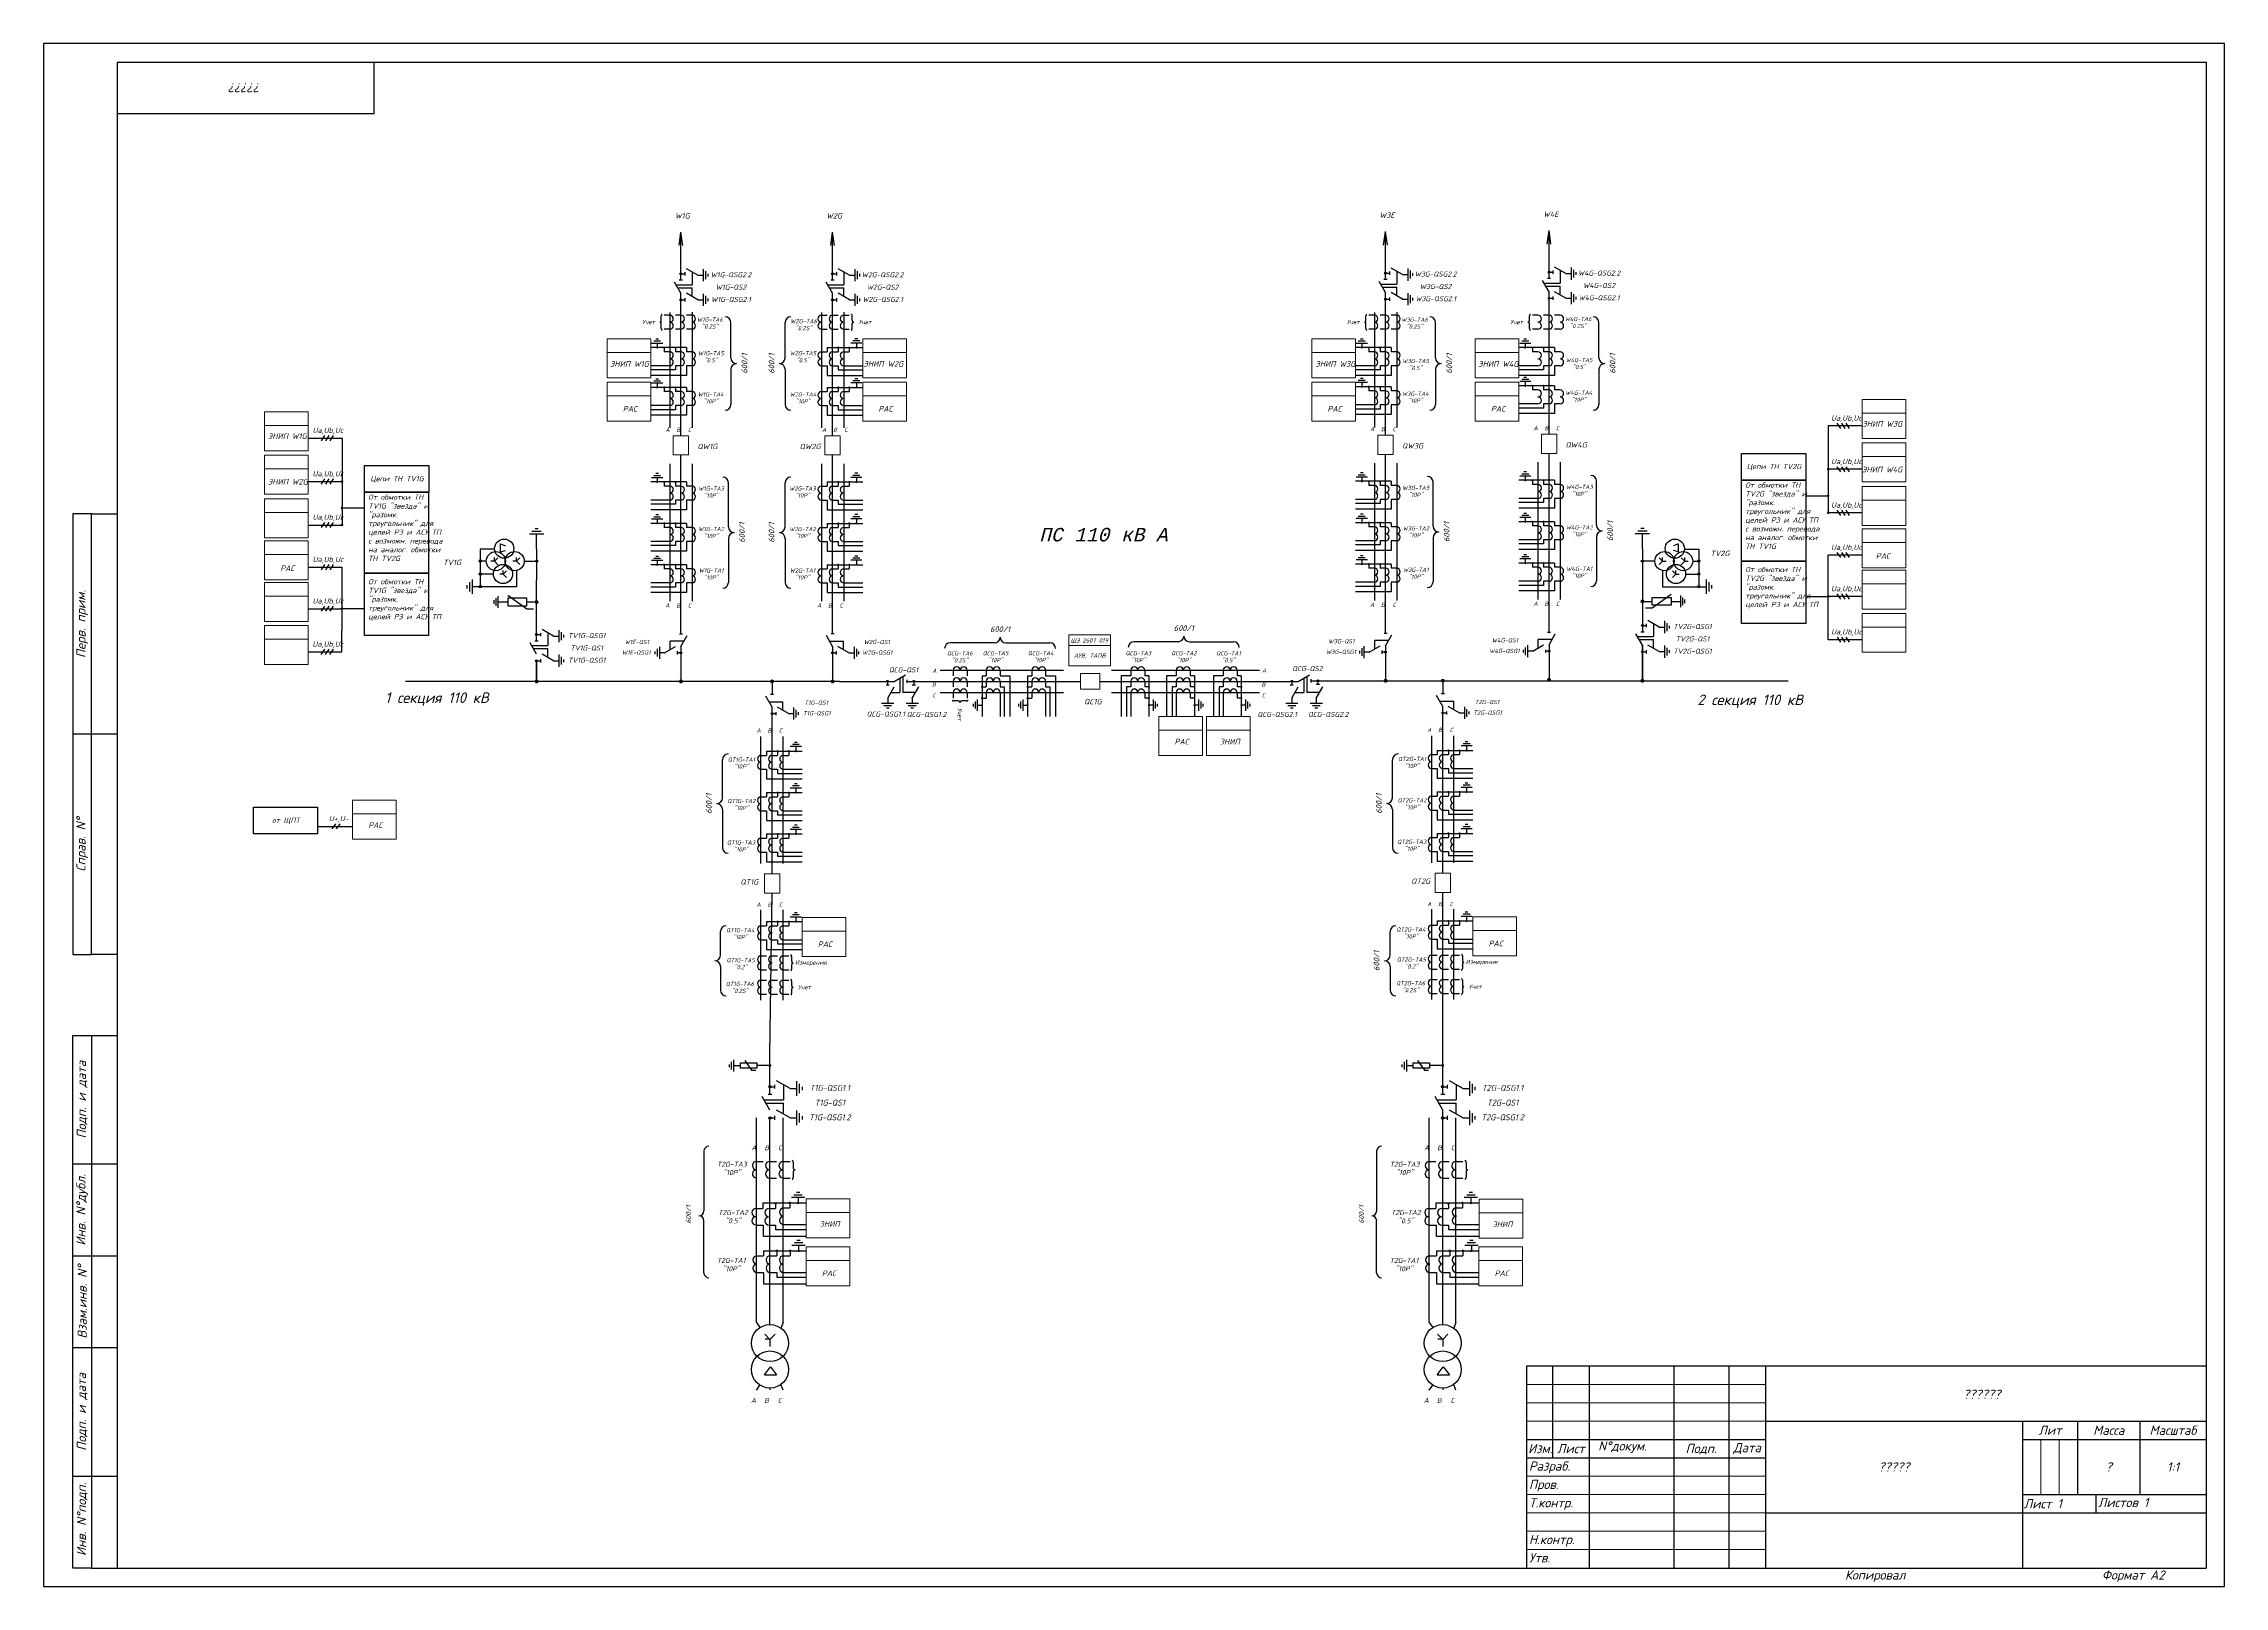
# Model space of a CAD drawing. Header units: inches. Extents: x 262 to 1567, y 170 to 590.
# Drawn here: x 761 to 1355, y 170 to 590 of the extents above; entities that cross this region are included whole.
import ezdxf
from ezdxf.enums import TextEntityAlignment as Align

# ---------------------------------------------------------------- set-up
doc = ezdxf.new("R2010")
doc.units = ezdxf.units.IN
doc.header["$MEASUREMENT"] = 0
for name, color, linetype, lineweight in [('Format', 7, 'Continuous', 30), ('Text', 242, 'Continuous', 15), ('Tonk', 8, 'Continuous', 15)]:
    doc.layers.add(name, color=color, linetype=linetype, lineweight=lineweight)
doc.layers.add('PDF _Текст', color=7, linetype='Continuous')
doc.layers.add('RAHMEN025', color=7, linetype='Continuous')
doc.styles.add('PDF ISOCPEUR', font='isocpeur.ttf')
doc.styles.add('RUSSIAN', font='monotxt.shx', dxfattribs={"oblique": 15})
doc.styles.add('ГОСТ 2.0', font='isocpeur.ttf', dxfattribs={"oblique": 15, "height": 2})
doc.styles.add('ГОСТ 2.5', font='isocpeur.ttf', dxfattribs={"oblique": 15, "height": 2.5})
doc.styles.add('ГОСТ 3.0', font='isocpeur.ttf', dxfattribs={"oblique": 15, "height": 3})

# ---------------------------------------------------------------- blocks, each defined once
blk = doc.blocks.new('OPN')
for p, q in [((-3.6, -5), (-3.6, -1.6)), ((3.5, -15), (-3.6, -5))]:
    blk.add_line(p, q)
at = {"layer": 'RAHMEN025'}
for p, q in [((0, 0), (0, -5)), ((-2, -15), (-2, -5)), ((-2, -5), (2, -5)), ((2, -5), (2, -15)), ((-3, -20), (0, -20)), ((2, -15), (-2, -15)), ((-2, -21), (0, -21)), ((-1, -22), (0, -22)), ((0, -15), (0, -20)), ((0, -20), (3, -20)), ((0, -21), (2, -21)), ((0, -22), (1, -22))]:
    blk.add_line(p, q, dxfattribs=at)

msp = doc.modelspace()

# ---------------------------------------------------------------- hatches: boundary and pattern name
for points in [[(934.3, 526.98, 1), (934.3, 527.5, 1)], [(975.6, 526.98, 1), (975.6, 527.5, 1)], [(1126.23, 527.16, 1), (1126.23, 527.68, 1)], [(1170.75, 527.42, 1), (1170.75, 527.94, 1)], [(934.3, 519.86, 1), (934.3, 520.38, 1)], [(975.6, 519.86, 1), (975.6, 520.38, 1)], [(1126.23, 520.04, 1), (1126.23, 520.56, 1)], [(1170.75, 520.31, 1), (1170.75, 520.82, 1)], [(879.93, 449.01, 1), (879.32, 449.01, 1)], [(879.93, 445.49, 1), (879.32, 445.49, 1)], [(894.99, 449.3, -1), (894.99, 448.69, -1)], [(894.68, 449, 1), (895.29, 449, 1)], [(894.68, 449, 1), (895.29, 449, 1)], [(1196.18, 449.3, 1), (1196.18, 448.69, 1)], [(1196.49, 449, -1), (1195.88, 449, -1)], [(1196.49, 449, -1), (1195.88, 449, -1)], [(1211.23, 449.01, -1), (1211.84, 449.01, -1)], [(1211.23, 445.49, -1), (1211.84, 445.49, -1)], [(879.93, 442.05, 1), (879.32, 442.05, 1)], [(1211.23, 442.05, -1), (1211.84, 442.05, -1)], [(894.98, 428.74, 1), (894.98, 429.26, 1)], [(1196.18, 431.21, 1), (1196.18, 431.72, 1)], [(894.98, 421.62, 1), (894.98, 422.14, 1)], [(934.3, 423.77, -1), (934.3, 424.28, -1)], [(975.6, 423.77, 1), (975.6, 424.28, 1)], [(1126.23, 423.95, -1), (1126.23, 424.46, -1)], [(1170.75, 424.22, -1), (1170.75, 424.72, -1)], [(1196.18, 424.09, 1), (1196.18, 424.61, 1)], [(990.34, 416.28, 1), (990.86, 416.28, 1)], [(997.45, 416.28, 1), (997.97, 416.28, 1)], [(1100.39, 416.28, 1), (1100.91, 416.28, 1)], [(1107.51, 416.44, 1), (1108.03, 416.44, 1)], [(959.11, 407.24, 1), (959.11, 407.74, 1)], [(1141.81, 407.42, 1), (1141.81, 407.92, 1)], [(958.55, 305.61, 1), (958.55, 306.22, 1)], [(1141.8, 305.61, 1), (1141.8, 306.22, 1)], [(958.55, 297.11, 1), (958.55, 297.73, 1)], [(1141.8, 297.11, 1), (1141.8, 297.73, 1)]]:
    msp.add_hatch(color=0).paths.add_polyline_path(points)
h = msp.add_hatch(color=0)
edge = h.paths.add_edge_path()
edge.add_arc((958.53, 311.67), 0.411, 0, 360)
h = msp.add_hatch(color=0)
edge = h.paths.add_edge_path()
edge.add_arc((1141.78, 311.67), 0.411, 0, 360)

# ---------------------------------------------------------------- linework, layer by layer
for p, q in [((933.77, 534.89), (934.3, 538.56)), ((934.3, 525.46), (934.3, 538.56)), ((934.82, 534.89), (934.3, 538.56)), ((975.08, 534.89), (975.6, 538.56)), ((975.6, 525.46), (975.6, 538.56)), ((976.13, 534.89), (975.6, 538.56)), ((1125.7, 535.07), (1126.23, 538.74)), ((1126.23, 525.65), (1126.23, 538.74)), ((1126.75, 535.07), (1126.23, 538.74)), ((1170.23, 535.33), (1170.75, 539)), ((1170.75, 525.91), (1170.75, 539)), ((1171.28, 535.33), (1170.75, 539)), ((947.89, 504.35), (947.89, 513.95)), ((962.66, 504.35), (962.66, 513.95)), ((1139.82, 504.35), (1139.82, 513.95)), ((1184.35, 504.35), (1184.35, 513.95)), ((947.89, 501.23), (947.89, 491.63)), ((962.66, 501.23), (962.66, 491.63)), ((1139.82, 501.23), (1139.82, 491.63)), ((1184.35, 501.23), (1184.35, 491.63)), ((832.77, 482.51), (841.99, 482.51)), ((841.99, 482.51), (841.99, 470.67)), ((1246.78, 485.84), (1246.78, 474)), ((1256, 485.84), (1246.78, 485.84)), ((832.77, 470.67), (841.99, 470.67)), ((841.99, 470.67), (841.99, 458.84)), ((947.22, 458.33), (947.22, 470.33)), ((962.66, 458.33), (962.66, 470.33)), ((1139.15, 458.51), (1139.15, 470.51)), ((1183.68, 458.78), (1183.68, 470.78)), ((1246.78, 474), (1246.78, 462.17)), ((1256, 474), (1246.78, 474)), ((832.77, 458.84), (841.99, 458.84)), ((1256, 462.17), (1246.78, 462.17)), ((947.22, 455.21), (947.22, 443.21)), ((962.66, 455.21), (962.66, 443.21)), ((1139.15, 455.39), (1139.15, 443.39)), ((1183.68, 455.66), (1183.68, 443.66)), ((832.77, 447.34), (841.99, 447.34)), ((1256, 450.66), (1246.78, 450.66)), ((894.98, 427.22), (894.98, 443.91)), ((832.77, 436.05), (841.99, 436.05)), ((1256, 439.38), (1246.78, 439.38)), ((832.74, 424.3), (841.96, 424.3)), ((894.98, 421.88), (894.98, 416.26)), ((894.98, 416.52), (894.98, 421.88)), ((934.3, 425.77), (934.3, 416.26)), ((975.6, 425.77), (975.6, 416.26)), ((1019.68, 426.76), (1007.68, 426.76)), ((1022.8, 426.76), (1034.8, 426.76)), ((1069.7, 427.06), (1057.7, 427.06)), ((1072.82, 427.06), (1084.82, 427.06)), ((1126.23, 425.95), (1126.23, 416.44)), ((1170.75, 426.21), (1170.75, 416.7)), ((1196.18, 426.14), (1196.18, 416.44)), ((1196.18, 416.7), (1196.18, 426.14)), ((1256.03, 427.62), (1246.81, 427.62)), ((959.11, 416.26), (959.11, 412.67)), ((977.47, 416.28), (992.39, 416.28)), ((995.94, 416.28), (1043.1, 416.28)), ((1004.86, 419.31), (1038.49, 419.31)), ((1048.35, 416.28), (1102.45, 416.28)), ((1051.53, 419.31), (1091.88, 419.31)), ((1105.99, 416.44), (1235.92, 416.44)), ((1141.81, 416.44), (1141.81, 412.85)), ((1004.86, 413.24), (1038.49, 413.24)), ((1051.53, 413.24), (1091.88, 413.24)), ((945.6, 384.54), (945.6, 394.94)), ((1128.08, 384.54), (1128.08, 394.94)), ((945.6, 381.42), (945.6, 371.02)), ((1128.08, 381.42), (1128.08, 371.02)), ((835.34, 376.79), (844.83, 376.79)), ((945.06, 341.75), (945.06, 348.15)), ((1127.46, 341.75), (1127.46, 348.15)), ((945.06, 338.63), (945.06, 332.23)), ((1127.46, 338.63), (1127.46, 332.23)), ((956.81, 265.23), (956.81, 268.27)), ((1140.06, 265.23), (1140.06, 268.27))]:
    msp.add_line(p, q)
at = {"color": 0}
for p, q in [((1130.81, 527.01), (1127.74, 528.79)), ((1132.29, 528.67), (1132.29, 525.36)), ((1175.33, 527.28), (1172.26, 529.05)), ((1176.81, 528.93), (1176.81, 525.62)), ((934.3, 521.92), (932.54, 524.99)), ((934.74, 525.46), (933.85, 525.46)), ((934.3, 527.24), (935.33, 527.24)), ((935.33, 527.68), (935.33, 526.79)), ((938.88, 526.83), (935.81, 528.61)), ((938.88, 526.83), (940.36, 526.83)), ((940.36, 528.49), (940.36, 525.18)), ((940.98, 527.91), (940.98, 525.76)), ((941.6, 527.2), (941.6, 526.46)), ((975.6, 521.92), (973.85, 524.99)), ((976.05, 525.46), (975.16, 525.46)), ((975.6, 527.24), (976.64, 527.24)), ((976.64, 527.68), (976.64, 526.79)), ((980.19, 526.83), (977.11, 528.61)), ((980.19, 526.83), (981.66, 526.83)), ((981.66, 528.49), (981.66, 525.18)), ((982.29, 527.91), (982.29, 525.76)), ((982.91, 527.2), (982.91, 526.46)), ((1126.23, 522.1), (1124.47, 525.17)), ((1126.67, 525.65), (1125.78, 525.65)), ((1126.23, 527.42), (1127.26, 527.42)), ((1127.26, 527.86), (1127.26, 526.97)), ((1130.81, 527.01), (1132.29, 527.01)), ((1132.91, 528.09), (1132.91, 525.94)), ((1133.53, 527.38), (1133.53, 526.64)), ((1170.75, 522.36), (1169, 525.43)), ((1171.19, 525.91), (1170.31, 525.91)), ((1170.75, 527.68), (1171.79, 527.68)), ((1171.79, 528.12), (1171.79, 527.24)), ((1175.33, 527.28), (1176.81, 527.28)), ((1177.43, 528.35), (1177.43, 526.2)), ((1178.06, 527.65), (1178.06, 526.91)), ((934.3, 520.12), (935.33, 520.12)), ((935.33, 520.57), (935.33, 519.68)), ((938.88, 520.14), (935.81, 521.92)), ((938.88, 520.14), (940.36, 520.14)), ((940.36, 521.8), (940.36, 518.48)), ((940.98, 521.22), (940.98, 519.06)), ((941.6, 520.51), (941.6, 519.77)), ((975.6, 520.12), (976.64, 520.12)), ((976.64, 520.57), (976.64, 519.68)), ((980.19, 520.14), (977.11, 521.92)), ((980.19, 520.14), (981.66, 520.14)), ((981.66, 521.8), (981.66, 518.48)), ((982.29, 521.22), (982.29, 519.06)), ((982.91, 520.51), (982.91, 519.77)), ((1126.23, 520.3), (1127.26, 520.3)), ((1127.26, 520.75), (1127.26, 519.86)), ((1130.81, 520.32), (1127.74, 522.1)), ((1130.81, 520.32), (1132.29, 520.32)), ((1132.29, 521.98), (1132.29, 518.67)), ((1132.91, 521.4), (1132.91, 519.25)), ((1133.53, 520.69), (1133.53, 519.95)), ((1170.75, 520.56), (1171.79, 520.56)), ((1171.79, 521.01), (1171.79, 520.12)), ((1175.33, 520.58), (1172.26, 522.36)), ((1175.33, 520.58), (1176.81, 520.58)), ((1176.81, 522.24), (1176.81, 518.93)), ((1177.43, 521.66), (1177.43, 519.51)), ((1178.06, 520.95), (1178.06, 520.22)), ((931.26, 515.94), (929.74, 515.94)), ((931.26, 512.15), (929.74, 512.15)), ((934.3, 515.94), (932.78, 515.94)), ((934.3, 512.15), (932.78, 512.15)), ((937.33, 515.94), (935.81, 515.94)), ((937.33, 512.15), (935.81, 512.15)), ((972.57, 515.94), (974.09, 515.94)), ((972.57, 512.15), (974.09, 512.15)), ((975.6, 515.94), (977.12, 515.94)), ((975.6, 512.15), (977.12, 512.15)), ((978.64, 515.94), (980.15, 515.94)), ((978.64, 512.15), (980.15, 512.15)), ((1123.19, 515.94), (1121.67, 515.94)), ((1123.19, 512.15), (1121.67, 512.15)), ((1126.23, 515.94), (1124.71, 515.94)), ((1126.23, 512.15), (1124.71, 512.15)), ((1129.25, 515.94), (1127.74, 515.94)), ((1129.25, 512.15), (1127.74, 512.15)), ((1167.71, 515.94), (1166.2, 515.94)), ((1167.71, 512.15), (1166.2, 512.15)), ((1170.75, 515.94), (1169.23, 515.94)), ((1170.75, 512.15), (1169.23, 512.15)), ((1173.78, 515.94), (1172.26, 515.94)), ((1173.78, 512.15), (1172.26, 512.15)), ((927.82, 508.37), (927.82, 507.14)), ((931.26, 506), (929.74, 506)), ((934.3, 506), (932.78, 506)), ((937.33, 506), (935.81, 506)), ((972.57, 506), (974.09, 506)), ((975.6, 506), (977.12, 506)), ((978.64, 506), (980.15, 506)), ((982.08, 508.37), (982.08, 507.14)), ((1119.75, 508.37), (1119.75, 507.14)), ((1123.19, 506), (1121.67, 506)), ((1126.23, 506), (1124.71, 506)), ((1129.25, 506), (1127.74, 506)), ((1164.27, 508.37), (1164.27, 507.14)), ((1167.71, 506), (1166.2, 506)), ((1170.75, 506), (1169.23, 506)), ((1173.78, 506), (1172.26, 506)), ((931.26, 502.21), (926.09, 502.21)), ((935.81, 499.57), (926.09, 499.57)), ((934.3, 502.21), (932.78, 502.21)), ((932.78, 502.21), (932.78, 501.09)), ((937.33, 502.21), (935.81, 502.21)), ((935.81, 502.21), (935.81, 499.57)), ((972.57, 502.21), (974.09, 502.21)), ((974.09, 502.21), (974.09, 499.57)), ((974.09, 499.57), (983.8, 499.57)), ((975.6, 502.21), (977.12, 502.21)), ((977.12, 502.21), (977.12, 501.09)), ((978.64, 502.21), (983.8, 502.21)), ((1123.19, 502.21), (1118.02, 502.21)), ((1127.74, 499.57), (1118.02, 499.57)), ((1126.23, 502.21), (1124.71, 502.21)), ((1124.71, 502.21), (1124.71, 501.09)), ((1129.25, 502.21), (1127.74, 502.21)), ((1127.74, 502.21), (1127.74, 499.57)), ((1167.71, 502.21), (1162.55, 502.21)), ((1172.26, 499.57), (1162.55, 499.57)), ((1170.75, 502.21), (1169.23, 502.21)), ((1169.23, 502.21), (1169.23, 501.09)), ((1173.78, 502.21), (1172.26, 502.21)), ((1172.26, 502.21), (1172.26, 499.57)), ((927.82, 497.52), (927.82, 496.29)), ((931.26, 495.15), (929.74, 495.15)), ((934.3, 495.15), (932.78, 495.15)), ((937.33, 495.15), (935.81, 495.15)), ((972.57, 495.15), (974.09, 495.15)), ((975.6, 495.15), (977.12, 495.15)), ((978.64, 495.15), (980.15, 495.15)), ((982.08, 497.52), (982.08, 496.29)), ((1119.75, 497.7), (1119.75, 496.47)), ((1123.19, 495.33), (1121.67, 495.33)), ((1126.23, 495.33), (1124.71, 495.33)), ((1129.26, 495.33), (1127.74, 495.33)), ((1164.27, 497.97), (1164.27, 496.73)), ((1167.71, 495.6), (1166.2, 495.6)), ((1170.75, 495.6), (1169.23, 495.6)), ((1173.78, 495.6), (1172.26, 495.6)), ((931.26, 491.36), (926.09, 491.36)), ((935.81, 488.72), (926.09, 488.72)), ((934.3, 491.36), (932.78, 491.36)), ((932.78, 491.36), (932.78, 490.24)), ((937.33, 491.36), (935.81, 491.36)), ((935.81, 491.36), (935.81, 488.72)), ((972.57, 491.36), (974.09, 491.36)), ((974.09, 491.36), (974.09, 488.72)), ((974.09, 488.72), (983.8, 488.72)), ((975.6, 491.36), (977.12, 491.36)), ((977.12, 491.36), (977.12, 490.24)), ((978.64, 491.36), (983.8, 491.36)), ((1123.19, 491.54), (1118.02, 491.54)), ((1127.74, 488.9), (1118.02, 488.9)), ((1126.23, 491.54), (1124.71, 491.54)), ((1124.71, 491.54), (1124.71, 490.42)), ((1129.26, 491.54), (1127.74, 491.54)), ((1127.74, 491.54), (1127.74, 488.9)), ((1167.71, 491.81), (1162.55, 491.81)), ((1172.26, 489.16), (1162.55, 489.16)), ((1170.75, 491.81), (1169.23, 491.81)), ((1169.23, 491.81), (1169.23, 490.68)), ((1173.78, 491.81), (1172.26, 491.81)), ((1172.26, 491.81), (1172.26, 489.16)), ((927.82, 471.79), (927.82, 470.56)), ((931.26, 469.42), (929.74, 469.42)), ((934.3, 469.42), (932.78, 469.42)), ((937.33, 469.42), (935.81, 469.42)), ((972.57, 469.42), (974.09, 469.42)), ((975.6, 469.42), (977.12, 469.42)), ((978.64, 469.42), (980.15, 469.42)), ((982.08, 471.79), (982.08, 470.56)), ((1119.75, 471.98), (1119.75, 470.74)), ((1123.19, 469.61), (1121.67, 469.61)), ((1126.23, 469.61), (1124.71, 469.61)), ((1129.25, 469.61), (1127.74, 469.61)), ((1164.27, 472.24), (1164.27, 471.01)), ((1167.71, 469.87), (1166.2, 469.87)), ((1170.75, 469.87), (1169.23, 469.87)), ((1173.78, 469.87), (1172.26, 469.87)), ((931.26, 465.63), (926.09, 465.63)), ((934.3, 465.63), (932.78, 465.63)), ((932.78, 465.63), (932.78, 464.51)), ((937.33, 465.63), (935.81, 465.63)), ((935.81, 465.63), (935.81, 462.99)), ((972.57, 465.63), (974.09, 465.63)), ((974.09, 465.63), (974.09, 462.99)), ((975.6, 465.63), (977.12, 465.63)), ((977.12, 465.63), (977.12, 464.51)), ((978.64, 465.63), (983.8, 465.63)), ((1123.19, 465.82), (1118.02, 465.82)), ((1126.23, 465.82), (1124.71, 465.82)), ((1124.71, 465.82), (1124.71, 464.69)), ((1129.25, 465.82), (1127.74, 465.82)), ((1127.74, 465.82), (1127.74, 463.17)), ((1167.71, 466.08), (1162.55, 466.08)), ((1172.26, 463.43), (1162.55, 463.43)), ((1170.75, 466.08), (1169.23, 466.08)), ((1169.23, 466.08), (1169.23, 464.95)), ((1173.78, 466.08), (1172.26, 466.08)), ((1172.26, 466.08), (1172.26, 463.43)), ((894.55, 457.9), (895.42, 457.9)), ((894.55, 457.9), (895.42, 457.9)), ((935.81, 462.99), (926.09, 462.99)), ((927.82, 460.52), (927.82, 459.29)), ((931.26, 458.15), (929.74, 458.15)), ((934.3, 458.15), (932.78, 458.15)), ((937.33, 458.15), (935.81, 458.15)), ((972.57, 458.15), (974.09, 458.15)), ((974.09, 462.99), (983.8, 462.99)), ((975.6, 458.15), (977.12, 458.15)), ((978.64, 458.15), (980.15, 458.15)), ((982.08, 460.52), (982.08, 459.29)), ((1127.74, 463.17), (1118.02, 463.17)), ((1119.75, 460.7), (1119.75, 459.47)), ((1123.19, 458.33), (1121.67, 458.33)), ((1126.23, 458.33), (1124.71, 458.33)), ((1129.25, 458.33), (1127.74, 458.33)), ((1164.27, 460.96), (1164.27, 459.73)), ((1167.71, 458.59), (1166.2, 458.59)), ((1170.75, 458.59), (1169.23, 458.59)), ((1173.78, 458.59), (1172.26, 458.59)), ((1196.62, 457.9), (1195.75, 457.9)), ((1196.62, 457.9), (1195.75, 457.9)), ((883.55, 452.28), (879.63, 452.28)), ((879.63, 452.28), (879.63, 442.05)), ((885.14, 453.18), (885.14, 453.71)), ((885.14, 453.71), (886.52, 453.19)), ((885.14, 451.5), (885.14, 453.18)), ((885.14, 451.5), (886.5, 451.88)), ((893.03, 456.44), (896.94, 456.44)), ((893.03, 456.44), (896.94, 456.44)), ((893.72, 457.17), (896.25, 457.17)), ((893.72, 457.17), (896.25, 457.17)), ((894.98, 452.31), (894.98, 456.44)), ((894.98, 452.31), (894.98, 443.91)), ((931.26, 454.36), (926.09, 454.36)), ((935.81, 451.71), (926.09, 451.71)), ((934.3, 454.36), (932.78, 454.36)), ((932.78, 454.36), (932.78, 453.23)), ((937.33, 454.36), (935.81, 454.36)), ((935.81, 454.36), (935.81, 451.71)), ((972.57, 454.36), (974.09, 454.36)), ((974.09, 454.36), (974.09, 451.71)), ((974.09, 451.71), (983.8, 451.71)), ((975.6, 454.36), (977.12, 454.36)), ((977.12, 454.36), (977.12, 453.23)), ((978.64, 454.36), (983.8, 454.36)), ((1123.19, 454.54), (1118.02, 454.54)), ((1127.74, 451.89), (1118.02, 451.89)), ((1126.23, 454.54), (1124.71, 454.54)), ((1124.71, 454.54), (1124.71, 453.42)), ((1129.25, 454.54), (1127.74, 454.54)), ((1127.74, 454.54), (1127.74, 451.89)), ((1167.71, 454.8), (1162.55, 454.8)), ((1172.26, 452.16), (1162.55, 452.16)), ((1170.75, 454.8), (1169.23, 454.8)), ((1169.23, 454.8), (1169.23, 453.68)), ((1173.78, 454.8), (1172.26, 454.8)), ((1172.26, 454.8), (1172.26, 452.16)), ((1198.13, 456.44), (1194.23, 456.44)), ((1198.13, 456.44), (1194.23, 456.44)), ((1197.45, 457.17), (1194.91, 457.17)), ((1197.45, 457.17), (1194.91, 457.17)), ((1196.18, 452.31), (1196.18, 456.44)), ((1196.18, 452.31), (1196.18, 429.69)), ((1206.02, 453.71), (1204.65, 453.19)), ((1206.02, 451.5), (1204.67, 451.88)), ((1206.02, 453.18), (1206.02, 453.71)), ((1206.02, 451.5), (1206.02, 453.18)), ((1207.61, 452.28), (1211.54, 452.28)), ((1211.54, 452.28), (1211.54, 442.05)), ((881.27, 449.01), (879.63, 449.01)), ((883.48, 448.98), (882.53, 448.98)), ((883.48, 448.98), (883.48, 449.95)), ((883.48, 448.98), (884.42, 449.92)), ((883.48, 448.98), (884.42, 448.04)), ((885.87, 445.46), (885.87, 446.42)), ((885.87, 445.46), (886.81, 446.4)), ((889.48, 449), (888.54, 449)), ((889.48, 449), (889.48, 449.96)), ((889.48, 449), (890.43, 449.94)), ((889.48, 449), (890.43, 448.06)), ((889.48, 446.43), (889.48, 442.03)), ((891.6, 449), (894.98, 449)), ((927.82, 449.24), (927.82, 448.01)), ((931.26, 446.87), (929.74, 446.87)), ((934.3, 446.87), (932.78, 446.87)), ((937.33, 446.87), (935.81, 446.87)), ((972.57, 446.87), (974.09, 446.87)), ((975.6, 446.87), (977.12, 446.87)), ((978.64, 446.87), (980.15, 446.87)), ((982.08, 449.24), (982.08, 448.01)), ((1119.75, 449.42), (1119.75, 448.19)), ((1123.19, 447.06), (1121.67, 447.06)), ((1126.23, 447.06), (1124.71, 447.06)), ((1129.25, 447.06), (1127.74, 447.06)), ((1164.27, 449.69), (1164.27, 448.45)), ((1167.71, 447.32), (1166.2, 447.32)), ((1170.75, 447.32), (1169.23, 447.32)), ((1173.78, 447.32), (1172.26, 447.32)), ((1199.57, 449), (1196.18, 449)), ((1201.68, 449), (1200.74, 449.94)), ((1201.68, 449), (1200.74, 448.06)), ((1201.68, 449), (1201.68, 449.96)), ((1201.68, 449), (1202.62, 449)), ((1201.68, 446.43), (1201.68, 442.03)), ((1205.29, 445.46), (1204.35, 446.4)), ((1205.29, 445.46), (1205.29, 446.42)), ((1207.69, 448.98), (1206.75, 449.92)), ((1207.69, 448.98), (1206.75, 448.04)), ((1207.69, 448.98), (1207.69, 449.95)), ((1207.69, 448.98), (1208.63, 448.98)), ((1209.9, 449.01), (1211.54, 449.01)), ((876.05, 441.59), (876.05, 442.46)), ((876.78, 440.76), (876.78, 443.29)), ((877.51, 440.07), (877.51, 443.98)), ((889.48, 442.03), (877.51, 442.03)), ((883.22, 445.49), (879.63, 445.49)), ((885.87, 445.46), (884.93, 445.46)), ((885.87, 445.46), (886.81, 444.52)), ((931.26, 443.08), (926.09, 443.08)), ((935.81, 440.44), (926.09, 440.44)), ((934.3, 443.08), (932.78, 443.08)), ((932.78, 443.08), (932.78, 441.96)), ((937.33, 443.08), (935.81, 443.08)), ((935.81, 443.08), (935.81, 440.44)), ((972.57, 443.08), (974.09, 443.08)), ((974.09, 443.08), (974.09, 440.44)), ((974.09, 440.44), (983.8, 440.44)), ((975.6, 443.08), (977.12, 443.08)), ((977.12, 443.08), (977.12, 441.96)), ((978.64, 443.08), (983.8, 443.08)), ((1123.19, 443.26), (1118.02, 443.26)), ((1127.74, 440.62), (1118.02, 440.62)), ((1126.23, 443.26), (1124.71, 443.26)), ((1124.71, 443.26), (1124.71, 442.14)), ((1129.25, 443.26), (1127.74, 443.26)), ((1127.74, 443.26), (1127.74, 440.62)), ((1167.71, 443.53), (1162.55, 443.53)), ((1172.26, 440.88), (1162.55, 440.88)), ((1170.75, 443.53), (1169.23, 443.53)), ((1169.23, 443.53), (1169.23, 442.4)), ((1173.78, 443.53), (1172.26, 443.53)), ((1172.26, 443.53), (1172.26, 440.88)), ((1201.68, 442.03), (1213.65, 442.03)), ((1205.29, 445.46), (1204.35, 444.52)), ((1205.29, 445.46), (1206.23, 445.46)), ((1207.95, 445.49), (1211.54, 445.49)), ((1213.65, 440.07), (1213.65, 443.98)), ((1214.38, 440.76), (1214.38, 443.29)), ((1215.11, 441.59), (1215.11, 442.46)), ((894.98, 429), (896.02, 429)), ((896.02, 429.44), (896.02, 428.55)), ((899.57, 428.59), (896.5, 430.37)), ((899.57, 428.59), (901.05, 428.59)), ((901.05, 430.25), (901.05, 426.94)), ((901.67, 429.67), (901.67, 427.52)), ((902.29, 428.96), (902.29, 428.22)), ((933.87, 429.21), (934.73, 429.21)), ((934.3, 425.77), (936, 428.75)), ((975.6, 425.77), (973.9, 428.75)), ((976.03, 429.21), (975.17, 429.21)), ((1125.8, 429.39), (1126.66, 429.39)), ((1126.23, 425.95), (1127.93, 428.93)), ((1170.32, 429.65), (1171.18, 429.65)), ((1170.75, 426.21), (1172.45, 429.19)), ((1196.18, 426.14), (1194.43, 429.22)), ((1196.62, 429.69), (1195.74, 429.69)), ((1196.18, 431.46), (1197.22, 431.46)), ((1197.22, 431.91), (1197.22, 431.02)), ((1200.77, 431.06), (1197.69, 432.83)), ((1200.77, 431.06), (1202.24, 431.06)), ((1202.24, 432.72), (1202.24, 429.4)), ((1202.87, 432.14), (1202.87, 429.98)), ((1203.49, 431.43), (1203.49, 430.69)), ((894.98, 423.68), (893.23, 426.75)), ((895.43, 427.22), (894.54, 427.22)), ((894.98, 421.88), (896.02, 421.88)), ((896.02, 422.32), (896.02, 421.44)), ((899.57, 421.9), (896.5, 423.68)), ((899.57, 421.9), (901.05, 421.9)), ((901.05, 423.56), (901.05, 420.24)), ((901.67, 422.98), (901.67, 420.82)), ((902.29, 422.27), (902.29, 421.53)), ((927.21, 424.4), (927.21, 423.69)), ((927.81, 425.09), (927.81, 423)), ((928.41, 425.65), (928.41, 422.44)), ((929.85, 424.04), (928.41, 424.04)), ((929.85, 424.04), (932.83, 425.77)), ((933.29, 424.46), (933.29, 423.59)), ((934.3, 424.03), (933.29, 424.03)), ((975.6, 424.03), (976.61, 424.03)), ((976.61, 424.46), (976.61, 423.59)), ((980.05, 424.04), (977.07, 425.77)), ((980.05, 424.04), (981.48, 424.04)), ((981.48, 425.65), (981.48, 422.44)), ((982.09, 425.09), (982.09, 423)), ((982.69, 424.4), (982.69, 423.69)), ((1119.14, 424.58), (1119.14, 423.87)), ((1119.74, 425.27), (1119.74, 423.18)), ((1120.34, 425.83), (1120.34, 422.62)), ((1121.78, 424.23), (1120.34, 424.23)), ((1121.78, 424.23), (1124.76, 425.95)), ((1125.22, 424.64), (1125.22, 423.78)), ((1126.23, 424.21), (1125.22, 424.21)), ((1163.66, 424.85), (1163.66, 424.13)), ((1164.26, 425.53), (1164.26, 423.44)), ((1164.87, 426.09), (1164.87, 422.88)), ((1166.3, 424.49), (1164.87, 424.49)), ((1166.3, 424.49), (1169.28, 426.21)), ((1169.75, 424.9), (1169.75, 424.04)), ((1170.75, 424.47), (1169.75, 424.47)), ((1196.18, 424.35), (1197.22, 424.35)), ((1197.22, 424.79), (1197.22, 423.9)), ((1200.77, 424.37), (1197.69, 426.14)), ((1200.77, 424.37), (1202.24, 424.37)), ((1202.24, 426.02), (1202.24, 422.71)), ((1202.87, 425.44), (1202.87, 423.29)), ((1203.49, 424.74), (1203.49, 424)), ((990.6, 416.28), (990.6, 415.24)), ((992.39, 416.28), (995.46, 418.03)), ((995.94, 415.84), (995.94, 416.72)), ((997.71, 416.28), (997.71, 415.24)), ((1008.45, 419.31), (1008.45, 417.79)), ((1008.45, 416.28), (1008.45, 414.76)), ((1012.25, 419.31), (1012.25, 417.79)), ((1012.25, 416.28), (1012.25, 414.76)), ((1017.44, 419.31), (1017.44, 417.79)), ((1017.44, 416.28), (1017.44, 414.76)), ((1021.23, 419.31), (1021.23, 417.79)), ((1021.23, 417.79), (1023.88, 417.79)), ((1021.23, 416.28), (1021.23, 414.76)), ((1023.88, 417.79), (1023.88, 406.68)), ((1029.84, 419.31), (1029.84, 417.79)), ((1029.84, 416.28), (1029.84, 414.76)), ((1033.63, 419.31), (1033.63, 417.79)), ((1033.63, 417.79), (1036.28, 417.79)), ((1033.63, 416.28), (1033.63, 414.76)), ((1036.28, 417.79), (1036.28, 406.68)), ((1056.82, 417.79), (1054.17, 417.79)), ((1054.17, 417.79), (1054.17, 406.68)), ((1056.82, 419.31), (1056.82, 417.79)), ((1056.82, 416.28), (1056.82, 414.76)), ((1060.61, 419.31), (1060.61, 417.79)), ((1060.61, 416.28), (1060.61, 414.76)), ((1069.22, 417.79), (1066.57, 417.79)), ((1066.57, 417.79), (1066.57, 406.68)), ((1069.22, 419.31), (1069.22, 417.79)), ((1069.22, 416.28), (1069.22, 414.76)), ((1073.01, 419.31), (1073.01, 417.79)), ((1073.01, 416.28), (1073.01, 414.76)), ((1082, 417.79), (1079.35, 417.79)), ((1079.35, 417.79), (1079.35, 406.68)), ((1082, 419.31), (1082, 417.79)), ((1082, 416.28), (1082, 414.76)), ((1085.79, 419.31), (1085.79, 417.79)), ((1085.79, 416.28), (1085.79, 414.76)), ((1100.65, 416.28), (1100.65, 415.24)), ((1102.45, 416.28), (1105.52, 418.03)), ((1105.99, 416), (1105.99, 416.88)), ((1107.77, 416.44), (1107.77, 415.4)), ((959.11, 409.23), (957.41, 412.21)), ((959.54, 412.67), (958.68, 412.67)), ((992.27, 410.22), (988.96, 410.22)), ((991.04, 415.24), (990.15, 415.24)), ((990.62, 411.69), (992.39, 414.77)), ((990.62, 411.69), (990.62, 410.22)), ((998.96, 410.22), (995.65, 410.22)), ((998.16, 415.24), (997.27, 415.24)), ((997.31, 411.69), (999.08, 414.77)), ((997.31, 411.69), (997.31, 410.22)), ((1008.45, 413.24), (1008.45, 411.73)), ((1012.25, 413.24), (1012.25, 411.73)), ((1017.44, 413.24), (1017.44, 411.73)), ((1021.23, 414.76), (1022.36, 414.76)), ((1021.23, 413.24), (1021.23, 406.68)), ((1029.84, 413.24), (1029.84, 411.73)), ((1033.63, 414.76), (1034.75, 414.76)), ((1033.63, 413.24), (1033.63, 406.68)), ((1056.82, 414.76), (1055.7, 414.76)), ((1056.82, 413.24), (1056.82, 406.68)), ((1060.61, 413.24), (1060.61, 411.73)), ((1069.22, 414.76), (1068.09, 414.76)), ((1069.22, 413.24), (1069.22, 406.68)), ((1073.01, 413.24), (1073.01, 411.73)), ((1082, 414.76), (1080.87, 414.76)), ((1082, 413.24), (1082, 406.68)), ((1085.79, 413.24), (1085.79, 411.73)), ((1102.33, 410.21), (1099.01, 410.21)), ((1101.09, 415.24), (1100.21, 415.24)), ((1100.67, 411.69), (1102.45, 414.76)), ((1100.67, 411.69), (1100.67, 410.21)), ((1109.02, 410.21), (1105.71, 410.21)), ((1108.21, 415.4), (1107.32, 415.4)), ((1107.36, 411.69), (1109.14, 414.76)), ((1107.36, 411.69), (1107.36, 410.21)), ((1141.81, 409.41), (1140.11, 412.39)), ((1142.24, 412.85), (1141.38, 412.85)), ((959.11, 407.49), (960.11, 407.49)), ((960.11, 407.92), (960.11, 407.06)), ((963.56, 407.51), (960.57, 409.23)), ((963.56, 407.51), (964.99, 407.51)), ((964.99, 409.12), (964.99, 405.9)), ((965.59, 408.55), (965.59, 406.46)), ((966.2, 407.87), (966.2, 407.15)), ((991.69, 409.59), (989.54, 409.59)), ((990.99, 408.97), (990.25, 408.97)), ((998.39, 409.59), (996.23, 409.59)), ((997.68, 408.97), (996.94, 408.97)), ((1015.07, 409.8), (1016.31, 409.8)), ((1027.47, 409.8), (1028.7, 409.8)), ((1062.98, 409.8), (1061.75, 409.8)), ((1075.38, 409.8), (1074.14, 409.8)), ((1088.16, 409.8), (1086.93, 409.8)), ((1101.75, 409.59), (1099.59, 409.59)), ((1101.04, 408.97), (1100.3, 408.97)), ((1108.44, 409.59), (1106.29, 409.59)), ((1107.73, 408.97), (1106.99, 408.97)), ((1141.81, 407.67), (1142.81, 407.67)), ((1142.81, 408.1), (1142.81, 407.24)), ((1146.26, 407.69), (1143.27, 409.41)), ((1146.26, 407.69), (1147.69, 407.69)), ((1147.69, 409.3), (1147.69, 406.08)), ((1148.29, 408.73), (1148.29, 406.64)), ((1148.9, 408.05), (1148.9, 407.33)), ((965.58, 398.5), (965.58, 397.27)), ((1148.28, 398.69), (1148.28, 397.45)), ((956.08, 396.13), (957.59, 396.13)), ((956.08, 392.34), (957.59, 392.34)), ((957.59, 392.34), (957.59, 389.7)), ((959.11, 396.13), (960.62, 396.13)), ((959.11, 392.34), (960.62, 392.34)), ((960.62, 392.34), (960.62, 391.22)), ((962.14, 396.13), (963.66, 396.13)), ((962.14, 392.34), (967.31, 392.34)), ((1138.78, 396.32), (1140.29, 396.32)), ((1138.78, 392.53), (1140.29, 392.53)), ((1140.29, 392.53), (1140.29, 389.88)), ((1141.81, 396.32), (1143.32, 396.32)), ((1141.81, 392.53), (1143.32, 392.53)), ((1143.32, 392.53), (1143.32, 391.4)), ((1144.84, 396.32), (1146.36, 396.32)), ((1144.84, 392.53), (1150.01, 392.53)), ((957.59, 389.7), (967.31, 389.7)), ((965.58, 387.23), (965.58, 386)), ((1140.29, 389.88), (1150.01, 389.88)), ((1148.28, 387.41), (1148.28, 386.18)), ((956.08, 384.86), (957.59, 384.86)), ((956.08, 381.07), (957.59, 381.07)), ((957.59, 381.07), (957.59, 378.42)), ((959.11, 384.86), (960.62, 384.86)), ((959.11, 381.07), (960.62, 381.07)), ((960.62, 381.07), (960.62, 379.94)), ((962.14, 384.86), (963.66, 384.86)), ((962.14, 381.07), (967.31, 381.07)), ((1138.78, 385.04), (1140.29, 385.04)), ((1138.78, 381.25), (1140.29, 381.25)), ((1140.29, 381.25), (1140.29, 378.6)), ((1141.81, 385.04), (1143.32, 385.04)), ((1141.81, 381.25), (1143.32, 381.25)), ((1143.32, 381.25), (1143.32, 380.13)), ((1144.84, 385.04), (1146.36, 385.04)), ((1144.84, 381.25), (1150.01, 381.25)), ((957.59, 378.42), (967.31, 378.42)), ((965.58, 375.95), (965.58, 374.72)), ((1140.29, 378.6), (1150.01, 378.6)), ((1148.28, 376.13), (1148.28, 374.9)), ((956.08, 373.58), (957.59, 373.58)), ((956.08, 369.79), (957.59, 369.79)), ((957.59, 369.79), (957.59, 367.15)), ((959.11, 373.58), (960.62, 373.58)), ((959.11, 369.79), (960.62, 369.79)), ((960.62, 369.79), (960.62, 368.67)), ((962.14, 373.58), (963.66, 373.58)), ((962.14, 369.79), (967.31, 369.79)), ((1138.78, 373.77), (1140.29, 373.77)), ((1138.78, 369.97), (1140.29, 369.97)), ((1140.29, 369.97), (1140.29, 367.33)), ((1141.81, 373.77), (1143.32, 373.77)), ((1141.81, 369.97), (1143.32, 369.97)), ((1143.32, 369.97), (1143.32, 368.85)), ((1144.84, 373.77), (1146.36, 373.77)), ((1144.84, 369.97), (1150.01, 369.97)), ((957.59, 367.15), (967.31, 367.15)), ((1140.29, 367.33), (1150.01, 367.33)), ((958.55, 314.68), (959.1, 358.61)), ((1141.8, 323.09), (1141.81, 358.79)), ((965.58, 352.1), (965.58, 350.87)), ((1148.29, 352.28), (1148.29, 351.05)), ((956.08, 349.73), (957.59, 349.73)), ((956.08, 345.94), (957.59, 345.94)), ((957.59, 345.94), (957.59, 343.3)), ((959.11, 349.73), (960.62, 349.73)), ((959.11, 345.94), (960.62, 345.94)), ((960.62, 345.94), (960.62, 344.82)), ((962.14, 349.73), (963.66, 349.73)), ((962.14, 345.94), (967.31, 345.94)), ((1138.78, 349.92), (1140.3, 349.92)), ((1138.78, 346.12), (1140.3, 346.12)), ((1140.3, 346.12), (1140.3, 343.48)), ((1141.81, 349.92), (1143.32, 349.92)), ((1141.81, 346.12), (1143.32, 346.12)), ((1143.32, 346.12), (1143.32, 345)), ((1144.84, 349.92), (1146.36, 349.92)), ((1144.84, 346.12), (1150.01, 346.12)), ((956.08, 341.54), (957.59, 341.54)), ((957.59, 343.3), (967.31, 343.3)), ((959.11, 341.54), (960.62, 341.54)), ((962.14, 341.54), (963.66, 341.54)), ((1138.78, 341.72), (1140.3, 341.72)), ((1140.3, 343.48), (1150.01, 343.48)), ((1141.81, 341.72), (1143.32, 341.72)), ((1144.84, 341.72), (1146.36, 341.72)), ((956.08, 337.75), (957.59, 337.75)), ((956.08, 334.92), (957.59, 334.92)), ((959.11, 337.75), (960.62, 337.75)), ((959.11, 334.92), (960.62, 334.92)), ((962.14, 337.75), (963.66, 337.75)), ((962.14, 334.92), (963.66, 334.92)), ((1138.78, 337.93), (1140.3, 337.93)), ((1138.78, 335.1), (1140.3, 335.1)), ((1141.81, 337.93), (1143.32, 337.93)), ((1141.81, 335.1), (1143.32, 335.1)), ((1144.84, 337.93), (1146.36, 337.93)), ((1144.84, 335.1), (1146.36, 335.1)), ((956.08, 331.13), (957.59, 331.13)), ((959.11, 331.13), (960.62, 331.13)), ((962.14, 331.13), (963.66, 331.13)), ((1138.78, 331.31), (1140.3, 331.31)), ((1141.81, 331.31), (1143.32, 331.31)), ((1144.84, 331.31), (1146.36, 331.31)), ((947.51, 311.27), (947.51, 311.98)), ((948.11, 310.64), (948.11, 312.72)), ((948.71, 310.07), (948.71, 313.28)), ((948.71, 311.68), (950.5, 311.68)), ((950.5, 312.43), (954.97, 312.43)), ((950.5, 310.93), (950.5, 312.43)), ((954.97, 310.93), (950.5, 310.93)), ((951.7, 313.02), (953.54, 310.39)), ((953.54, 310.39), (954.66, 310.39)), ((954.97, 312.43), (954.97, 310.93)), ((958.52, 311.68), (954.97, 311.68)), ((958.55, 303.8), (958.55, 314.68)), ((1130.76, 311.27), (1130.76, 311.98)), ((1131.37, 310.64), (1131.37, 312.72)), ((1131.97, 310.07), (1131.97, 313.28)), ((1131.97, 311.68), (1133.76, 311.68)), ((1133.76, 312.43), (1138.23, 312.43)), ((1133.76, 310.93), (1133.76, 312.43)), ((1138.23, 310.93), (1133.76, 310.93)), ((1134.95, 313.02), (1136.79, 310.39)), ((1136.79, 310.39), (1137.92, 310.39)), ((1138.23, 312.43), (1138.23, 310.93)), ((1141.78, 311.68), (1138.23, 311.68)), ((1141.8, 303.8), (1141.8, 314.68)), ((958.55, 299.56), (956.45, 303.23)), ((959.08, 303.8), (958.02, 303.8)), ((958.55, 305.91), (959.78, 305.91)), ((959.78, 306.44), (959.78, 305.39)), ((964.02, 305.43), (960.35, 307.55)), ((964.02, 305.43), (965.79, 305.43)), ((965.79, 307.41), (965.79, 303.45)), ((966.53, 306.72), (966.53, 304.15)), ((967.27, 305.87), (967.27, 304.99)), ((1141.8, 299.56), (1139.71, 303.23)), ((1142.33, 303.8), (1141.27, 303.8)), ((1141.8, 305.91), (1143.04, 305.91)), ((1143.04, 306.44), (1143.04, 305.39)), ((1147.28, 305.43), (1143.61, 307.55)), ((1147.28, 305.43), (1149.04, 305.43)), ((1149.04, 307.41), (1149.04, 303.45)), ((1149.78, 306.72), (1149.78, 304.15)), ((1150.53, 305.87), (1150.53, 304.99)), ((958.55, 297.42), (959.78, 297.42)), ((958.55, 241.67), (958.55, 297.11)), ((959.78, 297.95), (959.78, 296.89)), ((964.02, 297.44), (960.35, 299.56)), ((964.02, 297.44), (965.79, 297.44)), ((965.79, 299.42), (965.79, 295.46)), ((966.53, 298.73), (966.53, 296.16)), ((967.27, 297.88), (967.27, 297)), ((1141.8, 297.11), (1141.8, 299.56)), ((1141.8, 297.42), (1143.04, 297.42)), ((1141.8, 241.67), (1141.8, 297.11)), ((1143.04, 297.95), (1143.04, 296.89)), ((1147.28, 297.44), (1143.61, 299.56)), ((1147.28, 297.44), (1149.04, 297.44)), ((1149.04, 299.42), (1149.04, 295.46)), ((1149.78, 298.73), (1149.78, 296.16)), ((1150.53, 297.88), (1150.53, 297)), ((954.89, 285.58), (956.7, 285.58)), ((958.5, 285.58), (960.31, 285.58)), ((962.24, 285.58), (964.05, 285.58)), ((1138.14, 285.58), (1139.95, 285.58)), ((1141.76, 285.58), (1143.57, 285.58)), ((1145.49, 285.58), (1147.3, 285.58)), ((958.5, 281.06), (960.31, 281.06)), ((962.24, 281.06), (964.05, 281.06)), ((1141.76, 281.06), (1143.57, 281.06)), ((1145.49, 281.06), (1147.3, 281.06)), ((966.21, 275.74), (966.21, 274.27)), ((1149.46, 275.74), (1149.46, 274.27)), ((954.77, 272.8), (956.62, 272.8)), ((954.77, 268.27), (956.81, 268.27)), ((958.28, 272.78), (960.09, 272.78)), ((958.28, 268.25), (960.09, 268.25)), ((960.09, 268.25), (960.09, 267.04)), ((962.1, 272.91), (963.91, 272.91)), ((962.1, 268.39), (968.44, 268.39)), ((1138.03, 272.8), (1139.88, 272.8)), ((1138.03, 268.27), (1140.06, 268.27)), ((1141.53, 272.78), (1143.34, 272.78)), ((1141.53, 268.25), (1143.34, 268.25)), ((1143.35, 268.25), (1143.35, 267.04)), ((1145.35, 272.91), (1147.16, 272.91)), ((1145.35, 268.39), (1151.7, 268.39)), ((956.81, 265.23), (968.41, 265.23)), ((966.35, 262.73), (966.35, 261.26)), ((1140.06, 265.23), (1151.66, 265.23)), ((1149.6, 262.73), (1149.6, 261.26)), ((955, 259.9), (956.81, 259.9)), ((958.61, 259.9), (960.42, 259.9)), ((962.24, 259.9), (964.05, 259.9)), ((1138.25, 259.9), (1140.06, 259.9)), ((1141.87, 259.9), (1143.68, 259.9)), ((1145.49, 259.9), (1147.3, 259.9)), ((955, 255.37), (956.81, 255.37)), ((956.81, 255.37), (956.81, 252.21)), ((956.81, 252.21), (968.41, 252.21)), ((958.61, 255.37), (960.42, 255.37)), ((960.42, 255.37), (960.42, 254.03)), ((962.24, 255.37), (968.41, 255.37)), ((1138.25, 255.37), (1140.06, 255.37)), ((1140.06, 255.37), (1140.06, 252.21)), ((1140.06, 252.21), (1151.66, 252.21)), ((1141.87, 255.37), (1143.68, 255.37)), ((1143.68, 255.37), (1143.68, 254.03)), ((1145.49, 255.37), (1151.66, 255.37))]:
    msp.add_line(p, q, dxfattribs=at)
at = {"color": 0, "ltscale": 4}
for p, q in [((932.97, 524.24), (937.34, 524.24)), ((933.41, 523.45), (937.34, 523.45)), ((937.34, 527.72), (937.34, 524.24)), ((937.34, 521.03), (937.34, 523.45)), ((974.27, 524.24), (978.65, 524.24)), ((974.71, 523.45), (978.65, 523.45)), ((978.65, 527.72), (978.65, 524.24)), ((978.65, 521.03), (978.65, 523.45)), ((1124.9, 524.42), (1129.27, 524.42)), ((1125.34, 523.63), (1129.27, 523.63)), ((1129.27, 527.9), (1129.27, 524.42)), ((1129.27, 521.21), (1129.27, 523.63)), ((1169.42, 524.69), (1173.8, 524.69)), ((1169.86, 523.9), (1173.8, 523.9)), ((1173.8, 528.16), (1173.8, 524.69)), ((1173.8, 521.47), (1173.8, 523.9)), ((898.03, 429.48), (898.03, 426)), ((1167.79, 425.35), (1167.79, 427.7)), ((1171.61, 427.7), (1167.79, 427.7)), ((1194.85, 428.47), (1199.23, 428.47)), ((1199.23, 431.95), (1199.23, 428.47)), ((893.66, 426), (898.03, 426)), ((894.1, 425.21), (898.03, 425.21)), ((898.03, 422.79), (898.03, 425.21)), ((931.34, 424.91), (931.34, 427.26)), ((935.16, 427.26), (931.34, 427.26)), ((974.74, 427.26), (978.56, 427.26)), ((978.56, 424.91), (978.56, 427.26)), ((1123.27, 425.09), (1123.27, 427.44)), ((1127.09, 427.44), (1123.27, 427.44)), ((1195.29, 427.68), (1199.23, 427.68)), ((1199.23, 425.26), (1199.23, 427.68)), ((993.93, 417.17), (993.93, 413.23)), ((994.72, 417.61), (994.72, 413.23)), ((1103.98, 417.16), (1103.98, 413.23)), ((1104.77, 417.6), (1104.77, 413.23)), ((958.25, 410.72), (962.06, 410.72)), ((962.06, 408.37), (962.06, 410.72)), ((991.5, 413.23), (993.93, 413.23)), ((998.2, 413.23), (994.72, 413.23)), ((1101.56, 413.23), (1103.98, 413.23)), ((1108.25, 413.23), (1104.77, 413.23)), ((1140.95, 410.9), (1144.77, 410.9)), ((1144.77, 408.55), (1144.77, 410.9)), ((962.19, 306.49), (962.19, 302.34)), ((1145.44, 306.49), (1145.44, 302.34)), ((956.96, 302.34), (962.19, 302.34)), ((957.49, 301.4), (962.19, 301.4)), ((962.19, 298.5), (962.19, 301.4)), ((1140.22, 302.34), (1145.44, 302.34)), ((1140.74, 301.4), (1145.44, 301.4)), ((1145.44, 298.5), (1145.44, 301.4))]:
    msp.add_line(p, q, dxfattribs=at)
at = {"lineweight": 25}
for p, q in [((934.3, 483.15), (934.3, 521.92)), ((975.6, 483.15), (975.6, 521.92)), ((1126.23, 483.33), (1126.23, 522.1)), ((1170.75, 483.59), (1170.75, 522.36)), ((934.3, 442.89), (934.3, 477.9)), ((975.6, 442.89), (975.6, 477.9)), ((1126.23, 443.07), (1126.23, 478.08)), ((1170.75, 443.33), (1170.75, 478.34)), ((934.3, 429.21), (934.3, 442.89)), ((975.6, 429.21), (975.6, 442.89)), ((1126.23, 429.39), (1126.23, 443.07)), ((1170.75, 429.65), (1170.75, 443.33)), ((959.11, 363.86), (959.11, 409.23)), ((1141.81, 364.04), (1141.81, 409.41))]:
    msp.add_line(p, q, dxfattribs=at)
at = {"color": 0, "ltscale": 2}
for p, q in [((937.33, 516.8), (937.33, 485.34)), ((978.63, 516.8), (978.63, 485.34)), ((1129.25, 516.8), (1129.25, 485.35)), ((937.33, 475.47), (937.33, 438.14)), ((972.57, 475.47), (972.57, 438.14)), ((1129.25, 475.66), (1129.25, 438.33)), ((1173.78, 475.92), (1173.78, 438.59)), ((956.08, 366.71), (956.08, 401.22)), ((1138.78, 366.89), (1138.78, 401.4)), ((956.08, 329.51), (956.08, 354.07)), ((1138.78, 329.7), (1138.78, 354.25)), ((954.89, 241.75), (954.89, 297.44)), ((1138.14, 241.75), (1138.14, 297.44)), ((958.52, 237.21), (957.23, 237.21)), ((1141.78, 237.21), (1140.48, 237.21))]:
    msp.add_line(p, q, dxfattribs=at)
at = {"color": 0, "linetype": 'Continuous'}
for p, q in [((928.95, 514.59), (928.95, 515.78)), ((928.95, 512.33), (928.95, 513.6)), ((980.95, 514.59), (980.95, 515.78)), ((980.95, 512.33), (980.95, 513.6)), ((1120.88, 514.59), (1120.88, 515.78)), ((1120.88, 512.33), (1120.88, 513.6)), ((1165.41, 514.59), (1165.41, 515.78)), ((1165.41, 512.33), (1165.41, 513.6)), ((1009.81, 410.93), (1008.62, 410.93)), ((1012.07, 410.93), (1010.8, 410.93)), ((964.45, 341.37), (964.45, 340.09)), ((964.45, 339.1), (964.45, 337.91)), ((1147.15, 341.55), (1147.15, 340.27)), ((1147.15, 339.29), (1147.15, 338.1)), ((964.45, 334.75), (964.45, 333.48)), ((1147.15, 334.93), (1147.15, 333.66)), ((1147.15, 332.67), (1147.15, 331.48)), ((964.45, 332.49), (964.45, 331.3)), ((964.89, 285.37), (964.89, 283.85)), ((1148.14, 285.37), (1148.14, 283.85)), ((964.89, 282.67), (964.89, 281.25)), ((1148.14, 282.67), (1148.14, 281.25))]:
    msp.add_line(p, q, dxfattribs=at)
at = {"color": 0, "ltscale": 0.25}
for p, q in [((931.26, 516.7), (931.26, 485.34)), ((972.56, 516.7), (972.56, 485.34)), ((1123.19, 516.7), (1123.19, 485.35)), ((935.81, 507.14), (926.09, 507.14)), ((929.74, 507.14), (929.74, 506)), ((932.78, 507.14), (932.78, 506)), ((935.81, 507.14), (935.81, 506)), ((974.09, 507.14), (974.09, 506)), ((974.09, 507.14), (983.8, 507.14)), ((977.12, 507.14), (977.12, 506)), ((980.15, 507.14), (980.15, 506)), ((1127.74, 507.14), (1118.02, 507.14)), ((1121.67, 507.14), (1121.67, 506)), ((1124.71, 507.14), (1124.71, 506)), ((1127.74, 507.14), (1127.74, 506)), ((1172.26, 507.14), (1162.55, 507.14)), ((1166.2, 507.14), (1166.2, 506)), ((1169.23, 507.14), (1169.23, 506)), ((1172.26, 507.14), (1172.26, 506)), ((932.78, 501.09), (926.09, 501.09)), ((977.12, 501.09), (983.8, 501.09)), ((1124.71, 501.09), (1118.02, 501.09)), ((1169.23, 501.09), (1162.55, 501.09)), ((935.81, 496.29), (926.09, 496.29)), ((929.74, 496.29), (929.74, 495.15)), ((932.78, 496.29), (932.78, 495.15)), ((935.81, 496.29), (935.81, 495.15)), ((974.09, 496.29), (974.09, 495.15)), ((974.09, 496.29), (983.8, 496.29)), ((977.12, 496.29), (977.12, 495.15)), ((980.15, 496.29), (980.15, 495.15)), ((1127.74, 496.47), (1118.02, 496.47)), ((1121.67, 496.47), (1121.67, 495.33)), ((1124.71, 496.47), (1124.71, 495.33)), ((1127.74, 496.47), (1127.74, 495.33)), ((1172.26, 496.73), (1162.55, 496.73)), ((1166.2, 496.73), (1166.2, 495.6)), ((1169.23, 496.73), (1169.23, 495.6)), ((1172.26, 496.73), (1172.26, 495.6)), ((932.78, 490.24), (926.09, 490.24)), ((977.12, 490.24), (983.8, 490.24)), ((1124.71, 490.42), (1118.02, 490.42)), ((1169.23, 490.68), (1162.55, 490.68)), ((931.26, 475.47), (931.26, 438.14)), ((978.64, 475.47), (978.64, 438.14)), ((1123.19, 475.66), (1123.19, 438.33)), ((1167.71, 475.92), (1167.71, 438.59)), ((935.81, 470.56), (926.09, 470.56)), ((929.74, 470.56), (929.74, 469.42)), ((932.78, 470.56), (932.78, 469.42)), ((935.81, 470.56), (935.81, 469.42)), ((974.09, 470.56), (974.09, 469.42)), ((974.09, 470.56), (983.8, 470.56)), ((977.12, 470.56), (977.12, 469.42)), ((980.15, 470.56), (980.15, 469.42)), ((1127.74, 470.74), (1118.02, 470.74)), ((1121.67, 470.74), (1121.67, 469.61)), ((1124.71, 470.74), (1124.71, 469.61)), ((1127.74, 470.74), (1127.74, 469.61)), ((1172.26, 471.01), (1162.55, 471.01)), ((1166.2, 471.01), (1166.2, 469.87)), ((1169.23, 471.01), (1169.23, 469.87)), ((1172.26, 471.01), (1172.26, 469.87)), ((932.78, 464.51), (926.09, 464.51)), ((977.12, 464.51), (983.8, 464.51)), ((1124.71, 464.69), (1118.02, 464.69)), ((1169.23, 464.95), (1162.55, 464.95)), ((935.81, 459.29), (926.09, 459.29)), ((929.74, 459.29), (929.74, 458.15)), ((932.78, 459.29), (932.78, 458.15)), ((935.81, 459.29), (935.81, 458.15)), ((974.09, 459.29), (974.09, 458.15)), ((974.09, 459.29), (983.8, 459.29)), ((977.12, 459.29), (977.12, 458.15)), ((980.15, 459.29), (980.15, 458.15)), ((1127.74, 459.47), (1118.02, 459.47)), ((1121.67, 459.47), (1121.67, 458.33)), ((1124.71, 459.47), (1124.71, 458.33)), ((1127.74, 459.47), (1127.74, 458.33)), ((1172.26, 459.73), (1162.55, 459.73)), ((1166.2, 459.73), (1166.2, 458.59)), ((1169.23, 459.73), (1169.23, 458.59)), ((1172.26, 459.73), (1172.26, 458.59)), ((932.78, 453.23), (926.09, 453.23)), ((977.12, 453.23), (983.8, 453.23)), ((1124.71, 453.42), (1118.02, 453.42)), ((1169.23, 453.68), (1162.55, 453.68)), ((935.81, 448.01), (926.09, 448.01)), ((929.74, 448.01), (929.74, 446.87)), ((932.78, 448.01), (932.78, 446.87)), ((935.81, 448.01), (935.81, 446.87)), ((974.09, 448.01), (974.09, 446.87)), ((974.09, 448.01), (983.8, 448.01)), ((977.12, 448.01), (977.12, 446.87)), ((980.15, 448.01), (980.15, 446.87)), ((1127.74, 448.19), (1118.02, 448.19)), ((1121.67, 448.19), (1121.67, 447.06)), ((1124.71, 448.19), (1124.71, 447.06)), ((1127.74, 448.19), (1127.74, 447.06)), ((1172.26, 448.45), (1162.55, 448.45)), ((1166.2, 448.45), (1166.2, 447.32)), ((1169.23, 448.45), (1169.23, 447.32)), ((1172.26, 448.45), (1172.26, 447.32)), ((932.78, 441.96), (926.09, 441.96)), ((977.12, 441.96), (983.8, 441.96)), ((1124.71, 442.14), (1118.02, 442.14)), ((1169.23, 442.4), (1162.55, 442.4)), ((1016.31, 417.79), (1017.44, 417.79)), ((1016.31, 417.79), (1016.31, 406.68)), ((1028.7, 417.79), (1029.84, 417.79)), ((1028.7, 417.79), (1028.7, 406.68)), ((1061.75, 417.79), (1060.61, 417.79)), ((1061.75, 417.79), (1061.75, 406.68)), ((1074.14, 417.79), (1073.01, 417.79)), ((1074.14, 417.79), (1074.14, 406.68)), ((1086.93, 417.79), (1085.79, 417.79)), ((1086.93, 417.79), (1086.93, 406.68)), ((1016.31, 414.76), (1017.44, 414.76)), ((1016.31, 411.73), (1017.44, 411.73)), ((1022.36, 414.76), (1022.36, 406.68)), ((1028.7, 414.76), (1029.84, 414.76)), ((1028.7, 411.73), (1029.84, 411.73)), ((1034.75, 414.76), (1034.75, 406.68)), ((1055.7, 414.76), (1055.7, 406.68)), ((1061.75, 414.76), (1060.61, 414.76)), ((1061.75, 411.73), (1060.61, 411.73)), ((1068.09, 414.76), (1068.09, 406.68)), ((1074.14, 414.76), (1073.01, 414.76)), ((1074.14, 411.73), (1073.01, 411.73)), ((1080.87, 414.76), (1080.87, 406.68)), ((1086.93, 414.76), (1085.79, 414.76)), ((1086.93, 411.73), (1085.79, 411.73)), ((962.14, 366.71), (962.14, 401.22)), ((1144.84, 366.89), (1144.84, 401.4)), ((957.59, 397.27), (957.59, 396.13)), ((957.59, 397.27), (967.31, 397.27)), ((960.62, 397.27), (960.62, 396.13)), ((963.66, 397.27), (963.66, 396.13)), ((1140.29, 397.45), (1140.29, 396.32)), ((1140.29, 397.45), (1150.01, 397.45)), ((1143.32, 397.45), (1143.32, 396.32)), ((1146.36, 397.45), (1146.36, 396.32)), ((960.62, 391.22), (967.31, 391.22)), ((1140.29, 386.18), (1140.29, 385.04)), ((1140.29, 386.18), (1150.01, 386.18)), ((1143.32, 391.4), (1150.01, 391.4)), ((1143.32, 386.18), (1143.32, 385.04)), ((1146.36, 386.18), (1146.36, 385.04)), ((957.59, 386), (957.59, 384.86)), ((957.59, 386), (967.31, 386)), ((960.62, 386), (960.62, 384.86)), ((963.66, 386), (963.66, 384.86)), ((957.59, 374.72), (957.59, 373.58)), ((957.59, 374.72), (967.31, 374.72)), ((960.62, 379.94), (967.31, 379.94)), ((960.62, 374.72), (960.62, 373.58)), ((963.66, 374.72), (963.66, 373.58)), ((1140.29, 374.9), (1140.29, 373.77)), ((1140.29, 374.9), (1150.01, 374.9)), ((1143.32, 380.13), (1150.01, 380.13)), ((1143.32, 374.9), (1143.32, 373.77)), ((1146.36, 374.9), (1146.36, 373.77)), ((960.62, 368.67), (967.31, 368.67)), ((1143.32, 368.85), (1150.01, 368.85)), ((957.59, 350.87), (957.59, 349.73)), ((957.59, 350.87), (967.31, 350.87)), ((960.62, 350.87), (960.62, 349.73)), ((962.14, 329.51), (962.14, 354.07)), ((963.66, 350.87), (963.66, 349.73)), ((1140.3, 351.05), (1140.3, 349.92)), ((1140.3, 351.05), (1150.01, 351.05)), ((1143.32, 351.05), (1143.32, 349.92)), ((1144.84, 329.7), (1144.84, 354.25)), ((1146.36, 351.05), (1146.36, 349.92)), ((960.62, 344.82), (967.31, 344.82)), ((1143.32, 345), (1150.01, 345)), ((962.13, 241.75), (962.13, 297.44)), ((1145.38, 241.75), (1145.38, 297.44)), ((940.54, 288.38), (940.54, 272.13)), ((1123.79, 288.38), (1123.79, 272.13)), ((956.62, 274.27), (956.62, 272.8)), ((956.62, 274.27), (968.44, 274.27)), ((960.09, 274.14), (960.09, 272.78)), ((963.91, 274.27), (963.91, 272.91)), ((1139.88, 274.27), (1139.88, 272.8)), ((1139.88, 274.27), (1151.7, 274.27)), ((1143.34, 274.14), (1143.34, 272.78)), ((1147.16, 274.27), (1147.16, 272.91)), ((940.54, 255.28), (940.54, 269.41)), ((1123.79, 255.28), (1123.79, 269.41)), ((960.09, 267.04), (968.41, 267.04)), ((1143.35, 267.04), (1151.66, 267.04)), ((956.81, 261.26), (956.81, 259.9)), ((956.81, 261.26), (968.41, 261.26)), ((960.42, 261.26), (960.42, 259.9)), ((964.05, 261.26), (964.05, 259.9)), ((1140.06, 261.26), (1140.06, 259.9)), ((1140.06, 261.26), (1151.66, 261.26)), ((1143.68, 261.26), (1143.68, 259.9)), ((1147.3, 261.26), (1147.3, 259.9)), ((960.42, 254.03), (968.41, 254.03)), ((1143.68, 254.03), (1151.66, 254.03)), ((954.89, 241.75), (955.8, 240.35)), ((962.13, 241.75), (961.52, 240.19)), ((1138.14, 241.75), (1139.05, 240.35)), ((1145.38, 241.75), (1144.78, 240.19)), ((954.89, 223.29), (955.8, 224.69)), ((962.13, 223.29), (961.52, 224.85)), ((1138.14, 223.29), (1139.05, 224.69)), ((1145.38, 223.29), (1144.78, 224.85))]:
    msp.add_line(p, q, dxfattribs=at)
at = {"color": 0, "lineweight": 25, "ltscale": 0.25}
for p, q in [((926.3, 508.37), (929.34, 508.37)), ((926.87, 508.94), (928.77, 508.94)), ((927.44, 509.51), (928.2, 509.51)), ((983.6, 508.37), (980.56, 508.37)), ((983.03, 508.94), (981.13, 508.94)), ((982.46, 509.51), (981.7, 509.51)), ((1118.23, 508.37), (1121.26, 508.37)), ((1118.8, 508.94), (1120.7, 508.94)), ((1119.37, 509.51), (1120.13, 509.51)), ((1162.76, 508.37), (1165.79, 508.37)), ((1163.33, 508.94), (1165.22, 508.94)), ((1163.89, 509.51), (1164.65, 509.51)), ((1163.89, 499.1), (1164.65, 499.1)), ((926.3, 497.52), (929.34, 497.52)), ((926.87, 498.09), (928.77, 498.09)), ((927.44, 498.66), (928.2, 498.66)), ((983.59, 497.52), (980.56, 497.52)), ((983.03, 498.09), (981.13, 498.09)), ((982.46, 498.66), (981.7, 498.66)), ((1118.23, 497.7), (1121.27, 497.7)), ((1118.8, 498.27), (1120.7, 498.27)), ((1119.37, 498.84), (1120.13, 498.84)), ((1162.76, 497.97), (1165.79, 497.97)), ((1163.33, 498.53), (1165.22, 498.53)), ((926.3, 471.79), (929.34, 471.79)), ((926.87, 472.36), (928.77, 472.36)), ((927.44, 472.93), (928.2, 472.93)), ((983.6, 471.79), (980.56, 471.79)), ((983.03, 472.36), (981.13, 472.36)), ((982.46, 472.93), (981.7, 472.93)), ((1118.23, 471.98), (1121.26, 471.98)), ((1118.8, 472.54), (1120.7, 472.54)), ((1119.37, 473.11), (1120.13, 473.11)), ((1162.76, 472.24), (1165.79, 472.24)), ((1163.33, 472.81), (1165.22, 472.81)), ((1163.89, 473.37), (1164.65, 473.37)), ((926.3, 460.52), (929.34, 460.52)), ((926.87, 461.09), (928.77, 461.09)), ((927.44, 461.66), (928.2, 461.66)), ((983.6, 460.52), (980.56, 460.52)), ((983.03, 461.09), (981.13, 461.09)), ((982.46, 461.66), (981.7, 461.66)), ((1118.23, 460.7), (1121.26, 460.7)), ((1118.8, 461.27), (1120.7, 461.27)), ((1119.37, 461.84), (1120.13, 461.84)), ((1162.76, 460.96), (1165.79, 460.96)), ((1163.33, 461.53), (1165.22, 461.53)), ((1163.89, 462.1), (1164.65, 462.1)), ((926.3, 449.24), (929.34, 449.24)), ((926.87, 449.81), (928.77, 449.81)), ((927.44, 450.38), (928.2, 450.38)), ((983.6, 449.24), (980.56, 449.24)), ((983.03, 449.81), (981.13, 449.81)), ((982.46, 450.38), (981.7, 450.38)), ((1118.23, 449.42), (1121.26, 449.42)), ((1118.8, 449.99), (1120.7, 449.99)), ((1119.37, 450.56), (1120.13, 450.56)), ((1162.76, 449.69), (1165.79, 449.69)), ((1163.33, 450.26), (1165.22, 450.26)), ((1163.89, 450.82), (1164.65, 450.82)), ((1013.94, 409.42), (1013.94, 410.18)), ((1014.5, 408.85), (1014.5, 410.75)), ((1015.07, 408.28), (1015.07, 411.32)), ((1026.33, 409.42), (1026.33, 410.18)), ((1026.9, 408.85), (1026.9, 410.75)), ((1027.47, 408.28), (1027.47, 411.32)), ((1062.98, 408.28), (1062.98, 411.32)), ((1063.55, 408.85), (1063.55, 410.75)), ((1064.12, 409.42), (1064.12, 410.18)), ((1075.38, 408.28), (1075.38, 411.32)), ((1075.95, 408.85), (1075.95, 410.75)), ((1076.51, 409.42), (1076.51, 410.18)), ((1088.16, 408.28), (1088.16, 411.32)), ((1088.73, 408.85), (1088.73, 410.75)), ((1089.3, 409.42), (1089.3, 410.18)), ((967.1, 398.5), (964.07, 398.5)), ((966.53, 399.07), (964.64, 399.07)), ((965.96, 399.64), (965.2, 399.64)), ((1149.8, 398.69), (1146.77, 398.69)), ((1149.23, 399.25), (1147.34, 399.25)), ((1148.66, 399.82), (1147.91, 399.82)), ((967.1, 387.23), (964.07, 387.23)), ((966.53, 387.8), (964.64, 387.8)), ((965.96, 388.37), (965.2, 388.37)), ((1149.8, 387.41), (1146.77, 387.41)), ((1149.23, 387.98), (1147.34, 387.98)), ((1148.66, 388.55), (1147.91, 388.55)), ((967.1, 375.95), (964.07, 375.95)), ((966.53, 376.52), (964.64, 376.52)), ((965.96, 377.09), (965.2, 377.09)), ((1149.8, 376.13), (1146.77, 376.13)), ((1149.23, 376.7), (1147.34, 376.7)), ((1148.66, 377.27), (1147.91, 377.27)), ((967.1, 352.1), (964.07, 352.1)), ((966.53, 352.67), (964.64, 352.67)), ((965.96, 353.24), (965.21, 353.24)), ((1149.8, 352.28), (1146.77, 352.28)), ((1149.23, 352.85), (1147.34, 352.85)), ((1148.67, 353.42), (1147.91, 353.42)), ((968.02, 275.74), (964.39, 275.74)), ((967.34, 276.42), (965.07, 276.42)), ((966.66, 277.1), (965.75, 277.1)), ((1151.27, 275.74), (1147.65, 275.74)), ((1150.59, 276.42), (1148.33, 276.42)), ((1149.91, 277.1), (1149.01, 277.1)), ((968.16, 262.73), (964.54, 262.73)), ((967.48, 263.41), (965.22, 263.41)), ((966.8, 264.05), (965.89, 264.05)), ((1151.41, 262.73), (1147.79, 262.73)), ((1150.73, 263.41), (1148.47, 263.41)), ((1150.05, 264.05), (1149.15, 264.05))]:
    msp.add_line(p, q, dxfattribs=at)
at = {"ltscale": 2}
for p, q in [((837.21, 483.22), (836.26, 481.79)), ((838.4, 483.22), (837.45, 481.79)), ((839.59, 483.22), (838.64, 481.79)), ((1249.18, 486.55), (1250.13, 485.12)), ((1250.37, 486.55), (1251.32, 485.12)), ((1251.56, 486.55), (1252.51, 485.12)), ((837.21, 471.39), (836.26, 469.96)), ((838.4, 471.39), (837.45, 469.96)), ((839.59, 471.39), (838.64, 469.96)), ((1249.18, 474.72), (1250.13, 473.29)), ((1250.37, 474.72), (1251.32, 473.29)), ((1251.56, 474.72), (1252.51, 473.29)), ((837.21, 459.55), (836.26, 458.13)), ((838.4, 459.55), (837.45, 458.13)), ((839.59, 459.55), (838.64, 458.13)), ((1249.18, 462.88), (1250.13, 461.45)), ((1250.37, 462.88), (1251.32, 461.45)), ((1251.56, 462.88), (1252.51, 461.45)), ((837.21, 448.05), (836.26, 446.62)), ((838.4, 448.05), (837.45, 446.62)), ((839.59, 448.05), (838.64, 446.62)), ((1249.18, 451.38), (1250.13, 449.95)), ((1250.37, 451.38), (1251.32, 449.95)), ((1251.56, 451.38), (1252.51, 449.95)), ((1249.18, 440.09), (1250.13, 438.66)), ((1250.37, 440.09), (1251.32, 438.66)), ((1251.56, 440.09), (1252.51, 438.66)), ((837.21, 436.76), (836.26, 435.34)), ((838.4, 436.76), (837.45, 435.34)), ((839.59, 436.76), (838.64, 435.34)), ((1249.2, 428.34), (1250.16, 426.91)), ((1250.39, 428.34), (1251.35, 426.91)), ((1251.58, 428.34), (1252.54, 426.91)), ((837.19, 425.01), (836.23, 423.58)), ((838.38, 425.01), (837.42, 423.58)), ((839.57, 425.01), (838.61, 423.58)), ((840.18, 377.51), (839.23, 376.08)), ((841.37, 377.51), (840.42, 376.08))]:
    msp.add_line(p, q, dxfattribs=at)
at = {"linetype": 'Continuous', "lineweight": 25, "ltscale": 2}
for p, q in [((848.12, 463.47), (841.99, 463.47)), ((1240.65, 466.8), (1246.78, 466.8)), ((848.08, 436.05), (841.95, 436.05)), ((1240.68, 439.38), (1246.82, 439.38))]:
    msp.add_line(p, q, dxfattribs=at)
at = {"ltscale": 10}
for p, q in [((841.99, 436.05), (841.99, 447.34)), ((1246.78, 439.38), (1246.78, 450.66)), ((841.96, 424.3), (841.99, 436.05)), ((1246.81, 427.62), (1246.78, 439.38)), ((1141.8, 314.68), (1141.8, 323.09))]:
    msp.add_line(p, q, dxfattribs=at)
at = {"color": 7}
msp.add_line((977.47, 416.28), (859.27, 416.28), dxfattribs=at)
at = {"lineweight": 5, "ltscale": 0.25}
for points in [[(914.19, 509.52), (926.09, 509.52), (926.09, 505.79), (914.19, 505.79)], [(914.19, 505.79), (926.09, 505.79), (926.09, 498.9), (914.19, 498.9)], [(995.7, 509.52), (983.8, 509.52), (983.8, 505.79), (995.7, 505.79)], [(995.7, 505.79), (983.8, 505.79), (983.8, 498.9), (995.7, 498.9)], [(1106.12, 509.52), (1118.02, 509.52), (1118.02, 505.79), (1106.12, 505.79)], [(1106.12, 505.79), (1118.02, 505.79), (1118.02, 498.9), (1106.12, 498.9)], [(1150.65, 509.52), (1162.55, 509.52), (1162.55, 505.79), (1150.65, 505.79)], [(1150.65, 505.79), (1162.55, 505.79), (1162.55, 498.9), (1150.65, 498.9)], [(914.19, 497.73), (926.09, 497.73), (926.09, 494.01), (914.19, 494.01)], [(914.19, 494.01), (926.09, 494.01), (926.09, 487.11), (914.19, 487.11)], [(983.8, 497.73), (995.7, 497.73), (995.7, 494.01), (983.8, 494.01)], [(983.8, 494.01), (995.7, 494.01), (995.7, 487.11), (983.8, 487.11)], [(1106.12, 497.73), (1118.02, 497.73), (1118.02, 494.01), (1106.12, 494.01)], [(1106.12, 494.01), (1118.02, 494.01), (1118.02, 487.11), (1106.12, 487.11)], [(1150.65, 497.73), (1162.55, 497.73), (1162.55, 494.01), (1150.65, 494.01)], [(1150.65, 494.01), (1162.55, 494.01), (1162.55, 487.11), (1150.65, 487.11)], [(820.87, 489.68), (832.77, 489.68), (832.77, 485.95), (820.87, 485.95)], [(1267.9, 493), (1256, 493), (1256, 489.28), (1267.9, 489.28)], [(1267.9, 489.28), (1256, 489.28), (1256, 482.39), (1267.9, 482.39)], [(820.87, 485.95), (832.77, 485.95), (832.77, 479.06), (820.87, 479.06)], [(1267.9, 481.17), (1256, 481.17), (1256, 477.45), (1267.9, 477.45)], [(820.87, 477.84), (832.77, 477.84), (832.77, 474.12), (820.87, 474.12)], [(1267.9, 477.45), (1256, 477.45), (1256, 470.56), (1267.9, 470.56)], [(820.87, 474.12), (832.77, 474.12), (832.77, 467.23), (820.87, 467.23)], [(1267.9, 469.34), (1256, 469.34), (1256, 465.61), (1267.9, 465.61)], [(820.87, 466.01), (832.77, 466.01), (832.77, 462.29), (820.87, 462.29)], [(1267.9, 465.61), (1256, 465.61), (1256, 458.72), (1267.9, 458.72)], [(820.87, 462.29), (832.77, 462.29), (832.77, 455.39), (820.87, 455.39)], [(1267.9, 457.83), (1256, 457.83), (1256, 454.11), (1267.9, 454.11)], [(820.87, 454.5), (832.77, 454.5), (832.77, 450.78), (820.87, 450.78)], [(1267.9, 454.11), (1256, 454.11), (1256, 447.22), (1267.9, 447.22)], [(820.87, 450.78), (832.77, 450.78), (832.77, 443.89), (820.87, 443.89)], [(1267.9, 446.54), (1256, 446.54), (1256, 442.82), (1267.9, 442.82)], [(820.87, 443.22), (832.77, 443.22), (832.77, 439.5), (820.87, 439.5)], [(1267.9, 442.82), (1256, 442.82), (1256, 435.93), (1267.9, 435.93)], [(820.87, 439.5), (832.77, 439.5), (832.77, 432.6), (820.87, 432.6)], [(1267.93, 434.79), (1256.03, 434.79), (1256.03, 431.07), (1267.93, 431.07)], [(820.84, 431.46), (832.74, 431.46), (832.74, 427.74), (820.84, 427.74)], [(820.84, 427.74), (832.74, 427.74), (832.74, 420.85), (820.84, 420.85)], [(1267.93, 431.07), (1256.03, 431.07), (1256.03, 424.18), (1267.93, 424.18)], [(1064.44, 406.68), (1076.34, 406.68), (1076.34, 402.96), (1064.44, 402.96)], [(1077.43, 406.68), (1089.33, 406.68), (1089.33, 402.96), (1077.43, 402.96)], [(1064.44, 402.96), (1076.34, 402.96), (1076.34, 396.07), (1064.44, 396.07)], [(1077.43, 402.96), (1089.33, 402.96), (1089.33, 396.07), (1077.43, 396.07)], [(844.83, 383.96), (856.73, 383.96), (856.73, 380.24), (844.83, 380.24)], [(844.83, 380.24), (856.73, 380.24), (856.73, 373.35), (844.83, 373.35)], [(967.31, 351.99), (979.21, 351.99), (979.21, 348.27), (967.31, 348.27)], [(1150.01, 352.17), (1161.91, 352.17), (1161.91, 348.45), (1150.01, 348.45)], [(967.31, 348.27), (979.21, 348.27), (979.21, 341.37), (967.31, 341.37)], [(1150.01, 348.45), (1161.91, 348.45), (1161.91, 341.55), (1150.01, 341.55)], [(968.44, 275.37), (980.34, 275.37), (980.34, 271.65), (968.44, 271.65)], [(1151.7, 275.28), (1163.6, 275.28), (1163.6, 271.56), (1151.7, 271.56)], [(968.44, 271.65), (980.34, 271.65), (980.34, 264.76), (968.44, 264.76)], [(1151.7, 271.56), (1163.6, 271.56), (1163.6, 264.67), (1151.7, 264.67)], [(968.41, 262.36), (980.31, 262.36), (980.31, 258.63), (968.41, 258.63)], [(1151.66, 262.36), (1163.56, 262.36), (1163.56, 258.63), (1151.66, 258.63)], [(968.41, 258.63), (980.31, 258.63), (980.31, 251.74), (968.41, 251.74)], [(1151.66, 258.63), (1163.56, 258.63), (1163.56, 251.74), (1151.66, 251.74)]]:
    msp.add_lwpolyline(points, close=True, dxfattribs=at)
at = {"color": 0, "lineweight": 5, "ltscale": 0.25, "const_width": 0.284}
for points in [[(927.68, 507.14, 1), (927.96, 507.14, 1)], [(929.89, 507.14, -1), (929.6, 507.14, -1)], [(932.92, 507.14, -1), (932.64, 507.14, -1)], [(976.98, 507.14, 1), (977.26, 507.14, 1)], [(980.01, 507.14, 1), (980.3, 507.14, 1)], [(982.22, 507.14, -1), (981.94, 507.14, -1)], [(1119.61, 507.14, 1), (1119.89, 507.14, 1)], [(1121.82, 507.14, -1), (1121.53, 507.14, -1)], [(1124.85, 507.14, -1), (1124.57, 507.14, -1)], [(1164.13, 507.14, 1), (1164.42, 507.14, 1)], [(1166.34, 507.14, -1), (1166.06, 507.14, -1)], [(1169.38, 507.14, -1), (1169.09, 507.14, -1)], [(927.68, 496.29, 1), (927.96, 496.29, 1)], [(929.89, 496.29, -1), (929.6, 496.29, -1)], [(932.92, 496.29, -1), (932.64, 496.29, -1)], [(976.98, 496.29, 1), (977.26, 496.29, 1)], [(980.01, 496.29, 1), (980.3, 496.29, 1)], [(982.22, 496.29, -1), (981.94, 496.29, -1)], [(1119.61, 496.47, 1), (1119.89, 496.47, 1)], [(1121.82, 496.47, -1), (1121.53, 496.47, -1)], [(1124.85, 496.47, -1), (1124.57, 496.47, -1)], [(1164.13, 496.73, 1), (1164.42, 496.73, 1)], [(1166.34, 496.73, -1), (1166.06, 496.73, -1)], [(1169.38, 496.73, -1), (1169.09, 496.73, -1)], [(927.68, 470.56, 1), (927.96, 470.56, 1)], [(929.89, 470.56, -1), (929.6, 470.56, -1)], [(932.92, 470.56, -1), (932.64, 470.56, -1)], [(976.98, 470.56, 1), (977.26, 470.56, 1)], [(980.01, 470.56, 1), (980.3, 470.56, 1)], [(982.22, 470.56, -1), (981.94, 470.56, -1)], [(1119.61, 470.74, 1), (1119.89, 470.74, 1)], [(1121.82, 470.74, -1), (1121.53, 470.74, -1)], [(1124.85, 470.74, -1), (1124.57, 470.74, -1)], [(1164.13, 471.01, 1), (1164.42, 471.01, 1)], [(1166.34, 471.01, -1), (1166.06, 471.01, -1)], [(1169.38, 471.01, -1), (1169.09, 471.01, -1)], [(927.68, 459.29, 1), (927.96, 459.29, 1)], [(929.89, 459.29, -1), (929.6, 459.29, -1)], [(932.92, 459.29, -1), (932.64, 459.29, -1)], [(976.98, 459.29, 1), (977.26, 459.29, 1)], [(980.01, 459.29, 1), (980.3, 459.29, 1)], [(982.22, 459.29, -1), (981.94, 459.29, -1)], [(1119.61, 459.47, 1), (1119.89, 459.47, 1)], [(1121.82, 459.47, -1), (1121.53, 459.47, -1)], [(1124.85, 459.47, -1), (1124.57, 459.47, -1)], [(1164.13, 459.73, 1), (1164.42, 459.73, 1)], [(1166.34, 459.73, -1), (1166.06, 459.73, -1)], [(1169.38, 459.73, -1), (1169.09, 459.73, -1)], [(927.68, 448.01, 1), (927.96, 448.01, 1)], [(929.89, 448.01, -1), (929.6, 448.01, -1)], [(932.92, 448.01, -1), (932.64, 448.01, -1)], [(976.98, 448.01, 1), (977.26, 448.01, 1)], [(980.01, 448.01, 1), (980.3, 448.01, 1)], [(982.22, 448.01, -1), (981.94, 448.01, -1)], [(1119.61, 448.19, 1), (1119.89, 448.19, 1)], [(1121.82, 448.19, -1), (1121.53, 448.19, -1)], [(1124.85, 448.19, -1), (1124.57, 448.19, -1)], [(1164.13, 448.45, 1), (1164.42, 448.45, 1)], [(1166.34, 448.45, -1), (1166.06, 448.45, -1)], [(1169.38, 448.45, -1), (1169.09, 448.45, -1)], [(1016.31, 414.9, -1), (1016.31, 414.62, -1)], [(1016.31, 411.87, -1), (1016.31, 411.58, -1)], [(1016.31, 409.66, 1), (1016.31, 409.94, 1)], [(1028.7, 414.9, -1), (1028.7, 414.62, -1)], [(1028.7, 411.87, -1), (1028.7, 411.58, -1)], [(1028.7, 409.66, 1), (1028.7, 409.94, 1)], [(1061.75, 414.9, 1), (1061.75, 414.62, 1)], [(1061.75, 411.87, 1), (1061.75, 411.58, 1)], [(1061.75, 409.66, -1), (1061.75, 409.94, -1)], [(1074.14, 414.9, 1), (1074.14, 414.62, 1)], [(1074.14, 411.87, 1), (1074.14, 411.58, 1)], [(1074.14, 409.66, -1), (1074.14, 409.94, -1)], [(1086.93, 414.9, 1), (1086.93, 414.62, 1)], [(1086.93, 411.87, 1), (1086.93, 411.58, 1)], [(1086.93, 409.66, -1), (1086.93, 409.94, -1)], [(960.48, 397.27, 1), (960.76, 397.27, 1)], [(963.52, 397.27, 1), (963.8, 397.27, 1)], [(965.73, 397.27, -1), (965.44, 397.27, -1)], [(1143.18, 397.45, 1), (1143.47, 397.45, 1)], [(1146.22, 397.45, 1), (1146.5, 397.45, 1)], [(1148.43, 397.45, -1), (1148.14, 397.45, -1)], [(960.48, 386, 1), (960.76, 386, 1)], [(963.52, 386, 1), (963.8, 386, 1)], [(965.73, 386, -1), (965.44, 386, -1)], [(1143.18, 386.18, 1), (1143.47, 386.18, 1)], [(1146.22, 386.18, 1), (1146.5, 386.18, 1)], [(1148.43, 386.18, -1), (1148.14, 386.18, -1)], [(960.48, 374.72, 1), (960.76, 374.72, 1)], [(963.52, 374.72, 1), (963.8, 374.72, 1)], [(965.73, 374.72, -1), (965.44, 374.72, -1)], [(1143.18, 374.9, 1), (1143.47, 374.9, 1)], [(1146.22, 374.9, 1), (1146.5, 374.9, 1)], [(1148.43, 374.9, -1), (1148.14, 374.9, -1)], [(960.48, 350.87, 1), (960.77, 350.87, 1)], [(963.52, 350.87, 1), (963.8, 350.87, 1)], [(965.73, 350.87, -1), (965.44, 350.87, -1)], [(1143.18, 351.05, 1), (1143.47, 351.05, 1)], [(1146.22, 351.05, 1), (1146.5, 351.05, 1)], [(1148.43, 351.05, -1), (1148.14, 351.05, -1)]]:
    msp.add_lwpolyline(points, format="xyb", close=True, dxfattribs=at)
at = {"lineweight": 5}
for points in [[(932.21, 483.15), (932.21, 477.9), (936.38, 477.9), (936.38, 483.15)], [(977.69, 483.15), (977.69, 477.9), (973.51, 477.9), (973.51, 483.15)], [(1124.14, 483.33), (1124.14, 478.08), (1128.31, 478.08), (1128.31, 483.33)], [(1168.66, 483.59), (1168.66, 478.34), (1172.84, 478.34), (1172.84, 483.59)], [(1048.35, 414.19), (1043.1, 414.19), (1043.1, 418.37), (1048.35, 418.37)], [(961.2, 363.86), (961.2, 358.61), (957.02, 358.61), (957.02, 363.86)], [(1143.9, 364.04), (1143.9, 358.79), (1139.72, 358.79), (1139.72, 364.04)]]:
    msp.add_lwpolyline(points, close=True, dxfattribs=at)
for points in [[(1240.68, 471.08), (1223.2, 471.08), (1223.2, 478.3), (1240.68, 478.3)], [(865.6, 467.78), (848.12, 467.78), (848.12, 475), (865.6, 475)], [(1223.2, 471.08), (1240.65, 471.08), (1240.65, 449.02), (1223.2, 449.02)], [(848.12, 467.78), (865.57, 467.78), (865.57, 445.72), (848.12, 445.72)], [(848.12, 445.72), (865.57, 445.72), (865.57, 428.75), (848.12, 428.75)], [(1223.2, 449.02), (1240.65, 449.02), (1240.65, 432.06), (1223.2, 432.06)], [(835.34, 374.8), (817.86, 374.8), (817.86, 382.02), (835.34, 382.02)]]:
    msp.add_lwpolyline(points, close=True)
at = {"lineweight": 5, "ltscale": 0.25, "const_width": 0.357}
for points in [[(842.17, 470.67, 1), (841.81, 470.67, 1)], [(1246.6, 474, -1), (1246.96, 474, -1)], [(842.17, 463.47, 1), (841.81, 463.47, 1)], [(1246.6, 466.8, -1), (1246.96, 466.8, -1)], [(842.14, 458.87, 1), (841.78, 458.87, 1)], [(1246.63, 462.2, -1), (1246.99, 462.2, -1)], [(1246.64, 439.38, -1), (1247, 439.38, -1)], [(842.13, 436.05, 1), (841.77, 436.05, 1)]]:
    msp.add_lwpolyline(points, format="xyb", close=True, dxfattribs=at)
at = {"lineweight": 5, "const_width": 0.525}
for points in [[(895.25, 437.87, 1), (894.72, 437.87, 1)], [(1195.92, 438.05, -1), (1196.44, 438.05, -1)], [(895.25, 416.26, 1), (894.72, 416.26, 1)], [(934.56, 416.26, 1), (934.03, 416.26, 1)], [(958.84, 416.26, -1), (959.37, 416.26, -1)], [(975.86, 416.26, 1), (975.34, 416.26, 1)], [(1125.96, 416.44, -1), (1126.49, 416.44, -1)], [(1141.55, 416.44, -1), (1142.07, 416.44, -1)], [(1170.49, 416.7, -1), (1171.01, 416.7, -1)], [(1195.92, 416.44, -1), (1196.44, 416.44, -1)]]:
    msp.add_lwpolyline(points, format="xyb", close=True, dxfattribs=at)
at = {"color": 0, "lineweight": 5, "ltscale": 0.25}
for points in [[(1039.98, 428.98), (1051.3, 428.98), (1051.3, 426.01), (1039.98, 426.01)], [(1039.98, 426.01), (1051.3, 426.01), (1051.3, 420.52), (1039.98, 420.52)]]:
    msp.add_lwpolyline(points, close=True, dxfattribs=at)
at = {"color": 0, "ltscale": 0.25, "const_width": 0.339}
for points in [[(959.92, 274.14, 1), (960.26, 274.14, 1)], [(963.74, 274.27, 1), (964.08, 274.27, 1)], [(966.37, 274.27, -1), (966.04, 274.27, -1)], [(1143.17, 274.14, 1), (1143.51, 274.14, 1)], [(1146.99, 274.27, 1), (1147.33, 274.27, 1)], [(1149.63, 274.27, -1), (1149.29, 274.27, -1)], [(960.25, 261.26, 1), (960.59, 261.26, 1)], [(963.88, 261.26, 1), (964.22, 261.26, 1)], [(966.52, 261.26, -1), (966.18, 261.26, -1)], [(1143.51, 261.26, 1), (1143.85, 261.26, 1)], [(1147.13, 261.26, 1), (1147.47, 261.26, 1)], [(1149.77, 261.26, -1), (1149.43, 261.26, -1)]]:
    msp.add_lwpolyline(points, format="xyb", close=True, dxfattribs=at)
at = {"color": 0}
for centre, radius in [((934.3, 527.24), 0.259), ((975.6, 527.24), 0.259), ((1126.23, 527.42), 0.259), ((1170.75, 527.68), 0.259), ((934.3, 520.12), 0.259), ((975.6, 520.12), 0.259), ((1126.23, 520.3), 0.259), ((1170.75, 520.56), 0.259), ((883.88, 449), 2.61), ((886.16, 452.4), 2.61), ((888.99, 449), 2.61), ((1202.18, 449), 2.61), ((1205, 452.4), 2.61), ((1207.28, 449), 2.61), ((879.63, 449.01), 0.305), ((879.63, 445.49), 0.305), ((885.83, 445.51), 2.61), ((894.98, 449), 0.305), ((894.98, 449), 0.305), ((1196.18, 449), 0.305), ((1196.18, 449), 0.305), ((1205.33, 445.51), 2.61), ((1211.54, 449.01), 0.305), ((1211.54, 445.49), 0.305), ((879.63, 442.05), 0.305), ((1211.54, 442.05), 0.305), ((894.98, 429), 0.259), ((1196.18, 431.46), 0.259), ((894.98, 421.88), 0.259), ((934.3, 424.03), 0.251), ((975.6, 424.03), 0.251), ((1126.23, 424.21), 0.251), ((1170.75, 424.47), 0.251), ((1196.18, 424.35), 0.259), ((990.6, 416.28), 0.259), ((997.71, 416.28), 0.259), ((1100.65, 416.28), 0.259), ((1107.77, 416.44), 0.259), ((959.11, 407.49), 0.251), ((1141.81, 407.67), 0.251), ((958.55, 305.91), 0.309), ((1141.8, 305.91), 0.309), ((958.55, 297.42), 0.309), ((1141.8, 297.42), 0.309)]:
    msp.add_circle(centre, radius, dxfattribs=at)
at = {"color": 0, "linetype": 'Continuous'}
for centre, radius, start, end in [((928.54, 514.45), 0.353, 270.21315, 296.68991), ((928.54, 513.74), 0.353, 63.31009, 89.78685), ((928.51, 514.5), 0.415, 296.89274, 320.6681), ((928.51, 513.69), 0.415, 39.3319, 63.10726), ((928.44, 514.56), 0.51, 320.56986, 341.31035), ((928.44, 513.63), 0.51, 18.68965, 39.43014), ((928.37, 514.59), 0.581, 341.10343, 0.11082), ((928.37, 513.6), 0.581, 359.88918, 18.89657), ((929.53, 515.78), 0.581, 161.10343, 180.11082), ((929.53, 512.33), 0.581, 179.88918, 198.89657), ((929.47, 515.81), 0.51, 140.56986, 161.31035), ((929.47, 512.3), 0.51, 198.68965, 219.43014), ((929.39, 515.87), 0.415, 116.89274, 140.6681), ((929.39, 512.24), 0.415, 219.3319, 243.10726), ((980.5, 515.87), 0.415, 39.3319, 63.10726), ((980.5, 512.24), 0.415, 296.89274, 320.6681), ((980.43, 515.81), 0.51, 18.68965, 39.43014), ((980.43, 512.3), 0.51, 320.56986, 341.31035), ((980.37, 515.78), 0.581, 359.88918, 18.89657), ((980.37, 512.33), 0.581, 341.10343, 0.11082), ((981.53, 514.59), 0.581, 179.88918, 198.89657), ((981.53, 513.6), 0.581, 161.10343, 180.11082), ((981.46, 514.56), 0.51, 198.68965, 219.43014), ((981.46, 513.63), 0.51, 140.56986, 161.31035), ((981.39, 514.5), 0.415, 219.3319, 243.10726), ((981.39, 513.69), 0.415, 116.89274, 140.6681), ((981.36, 514.45), 0.353, 243.31009, 269.78685), ((981.36, 513.74), 0.353, 90.21315, 116.68991), ((1120.47, 514.45), 0.353, 270.21315, 296.68991), ((1120.47, 513.74), 0.353, 63.31009, 89.78685), ((1120.44, 514.5), 0.415, 296.89274, 320.6681), ((1120.44, 513.69), 0.415, 39.3319, 63.10726), ((1120.37, 514.56), 0.51, 320.56986, 341.31035), ((1120.37, 513.63), 0.51, 18.68965, 39.43014), ((1120.3, 514.59), 0.581, 341.10343, 0.11082), ((1120.3, 513.6), 0.581, 359.88918, 18.89657), ((1121.46, 515.78), 0.581, 161.10343, 180.11082), ((1121.46, 512.33), 0.581, 179.88918, 198.89657), ((1121.4, 515.81), 0.51, 140.56986, 161.31035), ((1121.4, 512.3), 0.51, 198.68965, 219.43014), ((1121.32, 515.87), 0.415, 116.89274, 140.6681), ((1121.32, 512.24), 0.415, 219.3319, 243.10726), ((1164.99, 514.45), 0.353, 270.21315, 296.68991), ((1164.99, 513.74), 0.353, 63.31009, 89.78685), ((1164.96, 514.5), 0.415, 296.89274, 320.6681), ((1164.96, 513.69), 0.415, 39.3319, 63.10726), ((1164.89, 514.56), 0.51, 320.56986, 341.31035), ((1164.89, 513.63), 0.51, 18.68965, 39.43014), ((1164.82, 514.59), 0.581, 341.10343, 0.11082), ((1164.82, 513.6), 0.581, 359.88918, 18.89657), ((1165.99, 515.78), 0.581, 161.10343, 180.11082), ((1165.99, 512.33), 0.581, 179.88918, 198.89657), ((1165.92, 515.81), 0.51, 140.56986, 161.31035), ((1165.92, 512.3), 0.51, 198.68965, 219.43014), ((1165.85, 515.87), 0.415, 116.89274, 140.6681), ((1165.85, 512.24), 0.415, 219.3319, 243.10726), ((1008.53, 411.37), 0.415, 206.89274, 230.6681), ((1008.59, 411.45), 0.51, 230.56986, 251.31035), ((1008.62, 411.51), 0.581, 251.10343, 270.11082), ((1009.81, 410.35), 0.581, 71.10343, 90.11082), ((1009.84, 410.42), 0.51, 50.56986, 71.31035), ((1009.9, 410.49), 0.415, 26.89274, 50.6681), ((1009.95, 410.52), 0.353, 0.21315, 26.68991), ((1010.66, 410.52), 0.353, 153.31009, 179.78685), ((1010.71, 410.49), 0.415, 129.3319, 153.10726), ((1010.77, 410.42), 0.51, 108.68965, 129.43014), ((1010.8, 410.35), 0.581, 89.88918, 108.89657), ((1012.07, 411.51), 0.581, 269.88918, 288.89657), ((1012.09, 411.45), 0.51, 288.68965, 309.43014), ((1012.15, 411.37), 0.415, 309.3319, 333.10726), ((964.01, 341.45), 0.415, 39.3319, 63.10726), ((963.94, 341.39), 0.51, 18.68965, 39.43014), ((963.87, 341.36), 0.581, 359.88918, 18.89657), ((965.03, 340.09), 0.581, 179.88918, 198.89657), ((965.03, 339.11), 0.581, 161.10343, 180.11082), ((964.97, 340.07), 0.51, 198.68965, 219.43014), ((964.97, 339.13), 0.51, 140.56986, 161.31035), ((964.89, 340.01), 0.415, 219.3319, 243.10726), ((964.89, 339.19), 0.415, 116.89274, 140.6681), ((964.86, 339.95), 0.353, 243.31009, 269.78685), ((964.86, 339.25), 0.353, 90.21315, 116.68991), ((1146.71, 341.63), 0.415, 39.3319, 63.10726), ((1146.64, 341.57), 0.51, 18.68965, 39.43014), ((1146.57, 341.55), 0.581, 359.88918, 18.89657), ((1147.73, 340.27), 0.581, 179.88918, 198.89657), ((1147.73, 339.29), 0.581, 161.10343, 180.11082), ((1147.67, 340.25), 0.51, 198.68965, 219.43014), ((1147.67, 339.31), 0.51, 140.56986, 161.31035), ((1147.6, 340.19), 0.415, 219.3319, 243.10726), ((1147.6, 339.37), 0.415, 116.89274, 140.6681), ((1147.57, 340.13), 0.353, 243.31009, 269.78685), ((1147.57, 339.43), 0.353, 90.21315, 116.68991), ((964.01, 337.83), 0.415, 296.89274, 320.6681), ((964.01, 334.83), 0.415, 39.3319, 63.10726), ((963.94, 337.89), 0.51, 320.56986, 341.31035), ((963.94, 334.77), 0.51, 18.68965, 39.43014), ((963.87, 337.91), 0.581, 341.10343, 0.11082), ((963.87, 334.75), 0.581, 359.88918, 18.89657), ((965.03, 333.47), 0.581, 179.88918, 198.89657), ((965.03, 332.49), 0.581, 161.10343, 180.11082), ((964.97, 333.45), 0.51, 198.68965, 219.43014), ((964.97, 332.51), 0.51, 140.56986, 161.31035), ((964.89, 333.39), 0.415, 219.3319, 243.10726), ((964.89, 332.57), 0.415, 116.89274, 140.6681), ((964.86, 333.33), 0.353, 243.31009, 269.78685), ((964.86, 332.63), 0.353, 90.21315, 116.68991), ((1146.71, 338.01), 0.415, 296.89274, 320.6681), ((1146.71, 335.01), 0.415, 39.3319, 63.10726), ((1146.64, 338.07), 0.51, 320.56986, 341.31035), ((1146.64, 334.95), 0.51, 18.68965, 39.43014), ((1146.57, 338.09), 0.581, 341.10343, 0.11082), ((1146.57, 334.93), 0.581, 359.88918, 18.89657), ((1147.73, 333.65), 0.581, 179.88918, 198.89657), ((1147.73, 332.67), 0.581, 161.10343, 180.11082), ((1147.67, 333.63), 0.51, 198.68965, 219.43014), ((1147.67, 332.69), 0.51, 140.56986, 161.31035), ((1147.6, 333.57), 0.415, 219.3319, 243.10726), ((1147.6, 332.75), 0.415, 116.89274, 140.6681), ((1147.57, 333.51), 0.353, 243.31009, 269.78685), ((1147.57, 332.81), 0.353, 90.21315, 116.68991), ((964.01, 331.21), 0.415, 296.89274, 320.6681), ((963.94, 331.27), 0.51, 320.56986, 341.31035), ((963.87, 331.29), 0.581, 341.10343, 0.11082), ((1146.71, 331.39), 0.415, 296.89274, 320.6681), ((1146.64, 331.45), 0.51, 320.56986, 341.31035), ((1146.57, 331.47), 0.581, 341.10343, 0.11082), ((964.36, 285.47), 0.496, 39.3319, 63.10726), ((964.27, 285.4), 0.609, 18.68965, 39.43014), ((964.19, 285.37), 0.693, 359.88918, 18.89657), ((1147.61, 285.47), 0.496, 39.3319, 63.10726), ((1147.53, 285.4), 0.609, 18.68965, 39.43014), ((1147.45, 285.37), 0.693, 359.88918, 18.89657), ((964.36, 281.15), 0.496, 296.89274, 320.6681), ((964.27, 281.22), 0.609, 320.56986, 341.31035), ((964.19, 281.25), 0.693, 341.10343, 0.11082), ((965.58, 283.85), 0.693, 179.88918, 198.89657), ((965.58, 282.67), 0.693, 161.10343, 180.11082), ((965.5, 283.82), 0.609, 198.68965, 219.43014), ((965.5, 282.7), 0.609, 140.56986, 161.31035), ((965.41, 283.75), 0.496, 219.3319, 243.10726), ((965.41, 282.78), 0.496, 116.89274, 140.6681), ((965.38, 283.68), 0.422, 243.31009, 269.78685), ((965.38, 282.84), 0.422, 90.21315, 116.68991), ((1147.61, 281.15), 0.496, 296.89274, 320.6681), ((1147.53, 281.22), 0.609, 320.56986, 341.31035), ((1147.45, 281.25), 0.693, 341.10343, 0.11082), ((1148.83, 283.85), 0.693, 179.88918, 198.89657), ((1148.83, 282.67), 0.693, 161.10343, 180.11082), ((1148.75, 283.82), 0.609, 198.68965, 219.43014), ((1148.75, 282.7), 0.609, 140.56986, 161.31035), ((1148.67, 283.75), 0.496, 219.3319, 243.10726), ((1148.67, 282.78), 0.496, 116.89274, 140.6681), ((1148.63, 283.68), 0.422, 243.31009, 269.78685), ((1148.63, 282.84), 0.422, 90.21315, 116.68991)]:
    msp.add_arc(centre, radius, start, end, dxfattribs=at)
at = {"color": 0}
for centre, radius, start, end in [((931.26, 515), 0.948, 270, 90), ((931.26, 513.1), 0.948, 270, 90), ((934.3, 515), 0.948, 270, 90), ((934.3, 513.1), 0.948, 270, 90), ((937.33, 515), 0.948, 270, 90), ((937.33, 513.1), 0.948, 270, 90), ((972.57, 515), 0.948, 90, 270), ((972.57, 513.1), 0.948, 90, 270), ((975.6, 515), 0.948, 90, 270), ((975.6, 513.1), 0.948, 90, 270), ((978.64, 515), 0.948, 90, 270), ((978.64, 513.1), 0.948, 90, 270), ((1123.19, 515), 0.948, 270, 90), ((1123.19, 513.1), 0.948, 270, 90), ((1126.23, 515), 0.948, 270, 90), ((1126.23, 513.1), 0.948, 270, 90), ((1129.25, 515), 0.948, 270, 90), ((1129.25, 513.1), 0.948, 270, 90), ((1167.71, 515), 0.948, 270, 90), ((1167.71, 513.1), 0.948, 270, 90), ((1170.75, 515), 0.948, 270, 90), ((1170.75, 513.1), 0.948, 270, 90), ((1173.78, 515), 0.948, 270, 90), ((1173.78, 513.1), 0.948, 270, 90), ((931.26, 505.06), 0.948, 270, 90), ((934.3, 505.06), 0.948, 270, 90), ((937.33, 505.06), 0.948, 270, 90), ((972.57, 505.06), 0.948, 90, 270), ((975.6, 505.06), 0.948, 90, 270), ((978.64, 505.06), 0.948, 90, 270), ((1123.19, 505.06), 0.948, 270, 90), ((1126.23, 505.06), 0.948, 270, 90), ((1129.25, 505.06), 0.948, 270, 90), ((1167.71, 505.06), 0.948, 270, 90), ((1170.75, 505.06), 0.948, 270, 90), ((1173.78, 505.06), 0.948, 270, 90), ((931.26, 503.16), 0.948, 270, 90), ((934.3, 503.16), 0.948, 270, 90), ((937.33, 503.16), 0.948, 270, 90), ((972.57, 503.16), 0.948, 90, 270), ((975.6, 503.16), 0.948, 90, 270), ((978.64, 503.16), 0.948, 90, 270), ((1123.19, 503.16), 0.948, 270, 90), ((1126.23, 503.16), 0.948, 270, 90), ((1129.25, 503.16), 0.948, 270, 90), ((1167.71, 503.16), 0.948, 270, 90), ((1170.75, 503.16), 0.948, 270, 90), ((1173.78, 503.16), 0.948, 270, 90), ((931.26, 494.21), 0.948, 270, 90), ((931.26, 492.31), 0.948, 270, 90), ((934.3, 494.21), 0.948, 270, 90), ((934.3, 492.31), 0.948, 270, 90), ((937.33, 494.21), 0.948, 270, 90), ((937.33, 492.31), 0.948, 270, 90), ((972.57, 494.21), 0.948, 90, 270), ((972.57, 492.31), 0.948, 90, 270), ((975.6, 494.21), 0.948, 90, 270), ((975.6, 492.31), 0.948, 90, 270), ((978.64, 494.21), 0.948, 90, 270), ((978.64, 492.31), 0.948, 90, 270), ((1123.19, 494.39), 0.948, 270, 90), ((1123.19, 492.49), 0.948, 270, 90), ((1126.23, 494.39), 0.948, 270, 90), ((1126.23, 492.49), 0.948, 270, 90), ((1129.26, 494.39), 0.948, 270, 90), ((1129.26, 492.49), 0.948, 270, 90), ((1167.71, 494.65), 0.948, 270, 90), ((1167.71, 492.75), 0.948, 270, 90), ((1170.75, 494.65), 0.948, 270, 90), ((1170.75, 492.75), 0.948, 270, 90), ((1173.78, 494.65), 0.948, 270, 90), ((1173.78, 492.75), 0.948, 270, 90), ((931.26, 468.48), 0.948, 270, 90), ((934.3, 468.48), 0.948, 270, 90), ((937.33, 468.48), 0.948, 270, 90), ((972.57, 468.48), 0.948, 90, 270), ((975.6, 468.48), 0.948, 90, 270), ((978.64, 468.48), 0.948, 90, 270), ((1123.19, 468.66), 0.948, 270, 90), ((1126.23, 468.66), 0.948, 270, 90), ((1129.25, 468.66), 0.948, 270, 90), ((1167.71, 468.92), 0.948, 270, 90), ((1170.75, 468.92), 0.948, 270, 90), ((1173.78, 468.92), 0.948, 270, 90), ((931.26, 466.58), 0.948, 270, 90), ((934.3, 466.58), 0.948, 270, 90), ((937.33, 466.58), 0.948, 270, 90), ((972.57, 466.58), 0.948, 90, 270), ((975.6, 466.58), 0.948, 90, 270), ((978.64, 466.58), 0.948, 90, 270), ((1123.19, 466.76), 0.948, 270, 90), ((1126.23, 466.76), 0.948, 270, 90), ((1129.25, 466.76), 0.948, 270, 90), ((1167.71, 467.03), 0.948, 270, 90), ((1170.75, 467.03), 0.948, 270, 90), ((1173.78, 467.03), 0.948, 270, 90), ((931.26, 457.2), 0.948, 270, 90), ((934.3, 457.2), 0.948, 270, 90), ((937.33, 457.2), 0.948, 270, 90), ((972.57, 457.2), 0.948, 90, 270), ((975.6, 457.2), 0.948, 90, 270), ((978.64, 457.2), 0.948, 90, 270), ((1123.19, 457.38), 0.948, 270, 90), ((1126.23, 457.38), 0.948, 270, 90), ((1129.25, 457.38), 0.948, 270, 90), ((1167.71, 457.65), 0.948, 270, 90), ((1170.75, 457.65), 0.948, 270, 90), ((1173.78, 457.65), 0.948, 270, 90), ((931.26, 455.31), 0.948, 270, 90), ((934.3, 455.31), 0.948, 270, 90), ((937.33, 455.31), 0.948, 270, 90), ((972.57, 455.31), 0.948, 90, 270), ((975.6, 455.31), 0.948, 90, 270), ((978.64, 455.31), 0.948, 90, 270), ((1123.19, 455.49), 0.948, 270, 90), ((1126.23, 455.49), 0.948, 270, 90), ((1129.25, 455.49), 0.948, 270, 90), ((1167.71, 455.75), 0.948, 270, 90), ((1170.75, 455.75), 0.948, 270, 90), ((1173.78, 455.75), 0.948, 270, 90), ((931.26, 445.93), 0.948, 270, 90), ((934.3, 445.93), 0.948, 270, 90), ((937.33, 445.93), 0.948, 270, 90), ((972.57, 445.93), 0.948, 90, 270), ((975.6, 445.93), 0.948, 90, 270), ((978.64, 445.93), 0.948, 90, 270), ((1123.19, 446.11), 0.948, 270, 90), ((1126.23, 446.11), 0.948, 270, 90), ((1129.25, 446.11), 0.948, 270, 90), ((1167.71, 446.37), 0.948, 270, 90), ((1170.75, 446.37), 0.948, 270, 90), ((1173.78, 446.37), 0.948, 270, 90), ((931.26, 444.03), 0.948, 270, 90), ((934.3, 444.03), 0.948, 270, 90), ((937.33, 444.03), 0.948, 270, 90), ((972.57, 444.03), 0.948, 90, 270), ((975.6, 444.03), 0.948, 90, 270), ((978.64, 444.03), 0.948, 90, 270), ((1123.19, 444.21), 0.948, 270, 90), ((1126.23, 444.21), 0.948, 270, 90), ((1129.25, 444.21), 0.948, 270, 90), ((1167.71, 444.47), 0.948, 270, 90), ((1170.75, 444.47), 0.948, 270, 90), ((1173.78, 444.47), 0.948, 270, 90), ((1009.4, 419.31), 0.948, 0, 180), ((1009.4, 416.28), 0.948, 0, 180), ((1011.3, 419.31), 0.948, 0, 180), ((1011.3, 416.28), 0.948, 0, 180), ((1018.39, 419.31), 0.948, 0, 180), ((1018.39, 416.28), 0.948, 0, 180), ((1020.29, 419.31), 0.948, 0, 180), ((1020.29, 416.28), 0.948, 0, 180), ((1030.79, 419.31), 0.948, 0, 180), ((1030.79, 416.28), 0.948, 0, 180), ((1032.68, 419.31), 0.948, 0, 180), ((1032.68, 416.28), 0.948, 0, 180), ((1057.77, 419.31), 0.948, 0, 180), ((1057.77, 416.28), 0.948, 0, 180), ((1059.66, 419.31), 0.948, 0, 180), ((1059.66, 416.28), 0.948, 0, 180), ((1070.16, 419.31), 0.948, 0, 180), ((1070.16, 416.28), 0.948, 0, 180), ((1072.06, 419.31), 0.948, 0, 180), ((1072.06, 416.28), 0.948, 0, 180), ((1082.95, 419.31), 0.948, 0, 180), ((1082.95, 416.28), 0.948, 0, 180), ((1084.84, 419.31), 0.948, 0, 180), ((1084.84, 416.28), 0.948, 0, 180), ((1009.4, 413.24), 0.948, 0, 180), ((1011.3, 413.24), 0.948, 0, 180), ((1018.39, 413.24), 0.948, 0, 180), ((1020.29, 413.24), 0.948, 0, 180), ((1030.79, 413.24), 0.948, 0, 180), ((1032.68, 413.24), 0.948, 0, 180), ((1057.77, 413.24), 0.948, 0, 180), ((1059.66, 413.24), 0.948, 0, 180), ((1070.16, 413.24), 0.948, 0, 180), ((1072.06, 413.24), 0.948, 0, 180), ((1082.95, 413.24), 0.948, 0, 180), ((1084.84, 413.24), 0.948, 0, 180), ((956.08, 395.19), 0.948, 90, 270), ((956.08, 393.29), 0.948, 90, 270), ((959.11, 395.19), 0.948, 90, 270), ((959.11, 393.29), 0.948, 90, 270), ((962.14, 395.19), 0.948, 90, 270), ((962.14, 393.29), 0.948, 90, 270), ((1138.78, 395.37), 0.948, 90, 270), ((1138.78, 393.47), 0.948, 90, 270), ((1141.81, 395.37), 0.948, 90, 270), ((1141.81, 393.47), 0.948, 90, 270), ((1144.84, 395.37), 0.948, 90, 270), ((1144.84, 393.47), 0.948, 90, 270), ((956.08, 383.91), 0.948, 90, 270), ((956.08, 382.02), 0.948, 90, 270), ((959.11, 383.91), 0.948, 90, 270), ((959.11, 382.02), 0.948, 90, 270), ((962.14, 383.91), 0.948, 90, 270), ((962.14, 382.02), 0.948, 90, 270), ((1138.78, 384.09), 0.948, 90, 270), ((1138.78, 382.2), 0.948, 90, 270), ((1141.81, 384.09), 0.948, 90, 270), ((1141.81, 382.2), 0.948, 90, 270), ((1144.84, 384.09), 0.948, 90, 270), ((1144.84, 382.2), 0.948, 90, 270), ((956.08, 372.64), 0.948, 90, 270), ((956.08, 370.74), 0.948, 90, 270), ((959.11, 372.64), 0.948, 90, 270), ((959.11, 370.74), 0.948, 90, 270), ((962.14, 372.64), 0.948, 90, 270), ((962.14, 370.74), 0.948, 90, 270), ((1138.78, 372.82), 0.948, 90, 270), ((1138.78, 370.92), 0.948, 90, 270), ((1141.81, 372.82), 0.948, 90, 270), ((1141.81, 370.92), 0.948, 90, 270), ((1144.84, 372.82), 0.948, 90, 270), ((1144.84, 370.92), 0.948, 90, 270), ((956.08, 348.79), 0.948, 90, 270), ((956.08, 346.89), 0.948, 90, 270), ((959.11, 348.79), 0.948, 90, 270), ((959.11, 346.89), 0.948, 90, 270), ((962.14, 348.79), 0.948, 90, 270), ((962.14, 346.89), 0.948, 90, 270), ((1138.78, 348.97), 0.948, 90, 270), ((1138.78, 347.07), 0.948, 90, 270), ((1141.81, 348.97), 0.948, 90, 270), ((1141.81, 347.07), 0.948, 90, 270), ((1144.84, 348.97), 0.948, 90, 270), ((1144.84, 347.07), 0.948, 90, 270), ((956.08, 340.59), 0.948, 90, 270), ((956.08, 338.7), 0.948, 90, 270), ((959.11, 340.59), 0.948, 90, 270), ((959.11, 338.7), 0.948, 90, 270), ((962.14, 340.59), 0.948, 90, 270), ((962.14, 338.7), 0.948, 90, 270), ((1138.78, 340.77), 0.948, 90, 270), ((1138.78, 338.88), 0.948, 90, 270), ((1141.81, 340.77), 0.948, 90, 270), ((1141.81, 338.88), 0.948, 90, 270), ((1144.84, 340.77), 0.948, 90, 270), ((1144.84, 338.88), 0.948, 90, 270), ((956.08, 333.98), 0.948, 90, 270), ((956.08, 332.08), 0.948, 90, 270), ((959.11, 333.98), 0.948, 90, 270), ((959.11, 332.08), 0.948, 90, 270), ((962.14, 333.98), 0.948, 90, 270), ((962.14, 332.08), 0.948, 90, 270), ((1138.78, 334.16), 0.948, 90, 270), ((1138.78, 332.26), 0.948, 90, 270), ((1141.81, 334.16), 0.948, 90, 270), ((1141.81, 332.26), 0.948, 90, 270), ((1144.84, 334.16), 0.948, 90, 270), ((1144.84, 332.26), 0.948, 90, 270), ((954.89, 284.45), 1.13, 90, 270), ((958.5, 284.45), 1.13, 90, 270), ((962.13, 284.45), 1.13, 84.60781, 269.8733), ((1138.14, 284.45), 1.13, 90, 270), ((1141.76, 284.45), 1.13, 90, 270), ((1145.39, 284.45), 1.13, 84.60781, 269.8733), ((954.89, 282.18), 1.13, 90.1267, 275.39219), ((958.5, 282.19), 1.13, 90, 270), ((962.13, 282.18), 1.13, 90.1267, 275.39219), ((1138.14, 282.18), 1.13, 90.1267, 275.39219), ((1141.76, 282.19), 1.13, 90, 270), ((1145.39, 282.18), 1.13, 90.1267, 275.39219), ((954.77, 271.67), 1.13, 90, 270), ((954.77, 269.41), 1.13, 90, 270), ((958.28, 271.65), 1.13, 90, 270), ((958.28, 269.38), 1.13, 90, 270), ((962.27, 271.78), 1.13, 90, 270), ((962.27, 269.52), 1.13, 90, 270), ((1138.03, 271.67), 1.13, 90, 270), ((1138.03, 269.41), 1.13, 90, 270), ((1141.53, 271.65), 1.13, 90, 270), ((1141.53, 269.38), 1.13, 90, 270), ((1145.52, 271.78), 1.13, 90, 270), ((1145.52, 269.52), 1.13, 90, 270), ((955, 258.77), 1.13, 90, 270), ((955, 256.51), 1.13, 90, 270), ((958.61, 258.77), 1.13, 90, 270), ((958.61, 256.51), 1.13, 90, 270), ((962.24, 258.77), 1.13, 90, 270), ((962.24, 256.51), 1.13, 90, 270), ((1138.25, 258.77), 1.13, 90, 270), ((1138.25, 256.51), 1.13, 90, 270), ((1141.87, 258.77), 1.13, 90, 270), ((1141.87, 256.51), 1.13, 90, 270), ((1145.49, 258.77), 1.13, 90, 270), ((1145.49, 256.51), 1.13, 90, 270)]:
    msp.add_arc(centre, radius, start, end, dxfattribs=at)
at = {"color": 0, "ltscale": 0.25}
for centre, radius, start, end in [((946.33, 513.95), 1.56, 0, 90), ((964.22, 513.95), 1.56, 90, 180), ((1138.26, 513.95), 1.56, 0, 90), ((1182.79, 513.95), 1.56, 0, 90), ((949.45, 504.35), 1.56, 180, 270), ((949.45, 501.23), 1.56, 90, 180), ((961.1, 504.35), 1.56, 270, 0), ((961.1, 501.23), 1.56, 0, 90), ((1141.38, 504.35), 1.56, 180, 270), ((1141.38, 501.23), 1.56, 90, 180), ((1185.91, 504.35), 1.56, 180, 270), ((1185.91, 501.23), 1.56, 90, 180), ((946.33, 491.63), 1.56, 270, 0), ((964.22, 491.63), 1.56, 180, 270), ((1138.26, 491.63), 1.56, 270, 0), ((1182.79, 491.63), 1.56, 270, 0), ((945.66, 470.33), 1.56, 0, 90), ((964.22, 470.33), 1.56, 90, 180), ((1137.59, 470.51), 1.56, 0, 90), ((1182.12, 470.78), 1.56, 0, 90), ((948.78, 458.33), 1.56, 180, 270), ((961.1, 458.33), 1.56, 270, 0), ((1140.71, 458.51), 1.56, 180, 270), ((1185.24, 458.78), 1.56, 180, 270), ((948.78, 455.21), 1.56, 90, 180), ((961.1, 455.21), 1.56, 0, 90), ((1140.71, 455.39), 1.56, 90, 180), ((1185.24, 455.66), 1.56, 90, 180), ((945.66, 443.21), 1.56, 270, 0), ((964.22, 443.21), 1.56, 180, 270), ((1137.59, 443.39), 1.56, 270, 0), ((1182.12, 443.66), 1.56, 270, 0), ((1019.68, 428.32), 1.56, 270, 0), ((1022.8, 428.32), 1.56, 180, 270), ((1069.7, 428.62), 1.56, 270, 0), ((1072.82, 428.62), 1.56, 180, 270), ((1007.68, 425.2), 1.56, 90, 180), ((1034.8, 425.2), 1.56, 0, 90), ((1057.7, 425.5), 1.56, 90, 180), ((1084.82, 425.5), 1.56, 0, 90), ((947.16, 394.94), 1.56, 90, 180), ((1129.64, 394.94), 1.56, 90, 180), ((944.04, 384.54), 1.56, 270, 0), ((944.04, 381.42), 1.56, 0, 90), ((1126.52, 384.54), 1.56, 270, 0), ((1126.52, 381.42), 1.56, 0, 90), ((947.16, 371.02), 1.56, 180, 270), ((1129.64, 371.02), 1.56, 180, 270), ((946.62, 348.15), 1.56, 90, 180), ((1129.02, 348.15), 1.56, 90, 180), ((943.5, 341.75), 1.56, 270, 0), ((943.5, 338.63), 1.56, 0, 90), ((1125.9, 341.75), 1.56, 270, 0), ((1125.9, 338.63), 1.56, 0, 90), ((946.62, 332.23), 1.56, 180, 270), ((1129.02, 332.23), 1.56, 180, 270), ((941.9, 288.36), 1.36, 90, 180), ((1125.15, 288.36), 1.36, 90, 180), ((939.18, 272.13), 1.36, 270, 0), ((939.18, 269.41), 1.36, 0, 90), ((1122.44, 272.13), 1.36, 270, 0), ((1122.44, 269.41), 1.36, 0, 90), ((941.9, 255.26), 1.36, 180, 270), ((1125.15, 255.26), 1.36, 180, 270)]:
    msp.add_arc(centre, radius, start, end, dxfattribs=at)
at = {"layer": 'Format'}
for p, q in [((1354.7, 589.89), (760.7, 589.89)), ((760.7, 589.89), (760.7, 169.89)), ((1354.7, 169.89), (1354.7, 589.89)), ((780.7, 584.89), (1349.7, 584.89)), ((780.7, 584.89), (780.7, 174.89)), ((850.7, 570.89), (850.7, 584.89)), ((1349.7, 584.89), (1349.7, 174.89)), ((780.7, 570.89), (850.7, 570.89)), ((768.7, 461.89), (768.7, 341.89)), ((773.7, 461.89), (768.7, 461.89)), ((773.7, 341.89), (773.7, 461.89)), ((773.7, 461.89), (780.7, 461.89)), ((780.7, 461.89), (780.7, 461.89)), ((780.7, 401.89), (768.7, 401.89)), ((768.7, 341.89), (773.7, 341.89)), ((780.7, 341.89), (773.7, 341.89)), ((773.7, 319.89), (780.7, 319.89)), ((768.7, 284.89), (780.7, 284.89)), ((768.7, 259.89), (780.7, 259.89)), ((768.7, 234.89), (780.7, 234.89)), ((768.7, 199.89), (780.7, 199.89)), ((773.7, 174.89), (780.7, 174.89)), ((780.7, 174.89), (1349.7, 174.89)), ((760.7, 169.89), (1354.7, 169.89))]:
    msp.add_line(p, q, dxfattribs=at)
at = {"layer": 'Format', "color": 0}
for p, q in [((768.7, 174.89), (768.7, 319.89)), ((768.7, 319.89), (773.7, 319.89)), ((773.7, 319.89), (773.7, 174.89)), ((1164.7, 174.89), (1164.7, 229.89)), ((1164.7, 229.89), (1349.7, 229.89)), ((1171.7, 229.89), (1171.7, 204.89)), ((1181.7, 229.89), (1181.7, 174.89)), ((1204.7, 229.89), (1204.7, 174.89)), ((1219.7, 229.89), (1219.7, 174.89)), ((1229.7, 229.89), (1229.7, 174.89)), ((1229.7, 214.89), (1349.7, 214.89)), ((1299.7, 214.89), (1299.7, 174.89)), ((1314.7, 214.89), (1314.7, 194.89)), ((1331.7, 214.89), (1331.7, 194.89)), ((1164.7, 209.89), (1229.7, 209.89)), ((1299.7, 209.89), (1349.7, 209.89)), ((1164.7, 204.89), (1229.7, 204.89)), ((1299.7, 194.89), (1349.7, 194.89)), ((1319.7, 194.89), (1319.7, 189.89)), ((1229.7, 189.89), (1349.7, 189.89)), ((773.7, 174.89), (768.7, 174.89))]:
    msp.add_line(p, q, dxfattribs=at)
at = {"layer": 'RAHMEN025'}
for p, q in [((958.53, 237.12), (957.1, 238.55)), ((958.53, 237.12), (959.96, 238.55)), ((958.55, 241.16), (958.55, 241.67)), ((1141.79, 237.12), (1140.36, 238.55)), ((1141.79, 237.12), (1143.22, 238.55)), ((1141.8, 241.16), (1141.8, 241.67)), ((958.53, 237.12), (958.53, 235.22)), ((1141.79, 237.12), (1141.79, 235.22)), ((957.02, 227.47), (958.68, 229.62)), ((957.02, 227.47), (960.35, 227.47)), ((958.68, 229.62), (960.35, 227.47)), ((1140.27, 227.47), (1141.94, 229.62)), ((1140.27, 227.47), (1143.61, 227.47)), ((1141.94, 229.62), (1143.61, 227.47)), ((958.55, 223.88), (958.55, 223.37)), ((1141.8, 223.88), (1141.8, 223.37))]:
    msp.add_line(p, q, dxfattribs=at)
for centre in [(958.55, 236.12), (1141.8, 236.12), (958.55, 228.92), (1141.8, 228.92)]:
    msp.add_circle(centre, 5.05, dxfattribs=at)
at = {"layer": 'Tonk', "color": 0}
for p, q in [((1164.7, 224.89), (1229.7, 224.89)), ((1164.7, 219.89), (1229.7, 219.89)), ((1164.7, 214.89), (1229.7, 214.89)), ((1304.7, 194.89), (1304.7, 209.89)), ((1309.7, 194.89), (1309.7, 209.89)), ((1164.7, 199.89), (1229.7, 199.89)), ((1164.7, 194.89), (1229.7, 194.89)), ((1164.7, 189.89), (1229.7, 189.89)), ((1164.7, 184.89), (1229.7, 184.89)), ((1164.7, 179.89), (1229.7, 179.89))]:
    msp.add_line(p, q, dxfattribs=at)

# ---------------------------------------------------------------- block references
at = {"yscale": 0.5248799999999992, "zscale": 0.5248799999999992}
for p, xscale, rotation in [((894.98, 437.87), -0.5248799999999992, 270), ((1196.18, 438.05), 0.5248799999999992, 90)]:
    msp.add_blockref('OPN', p, dxfattribs=dict(at, xscale=xscale, rotation=rotation))

# ---------------------------------------------------------------- texts
at = {"oblique": 15}
for s, height, style, p in [('W1G', 1.458, 'ГОСТ 2.5', (932.67, 542.28)), ('W2G', 1.458, 'ГОСТ 2.5', (973.87, 542.28)), ('W3E', 1.458, 'ГОСТ 2.5', (1124.6, 542.46)), ('W4E', 1.458, 'ГОСТ 2.5', (1169.13, 542.72)), ('QW4G', 1.458, 'ГОСТ 2.5', (1175.22, 479.94)), ('QW1G', 1.458, 'ГОСТ 2.5', (938.77, 479.49)), ('QW2G', 1.458, 'ГОСТ 2.5', (966.61, 479.49)), ('QW3G', 1.458, 'ГОСТ 2.5', (1130.7, 479.67)), ('ПС 110 кВ А', 3.6742, 'RUSSIAN', (1031.87, 454.38)), ('TV2G', 1.458, 'ГОСТ 2.5', (1214.68, 450.39)), ('TV1G', 1.458, 'ГОСТ 2.5', (869.48, 447.94)), ('QC1G', 1.458, 'ГОСТ 2.5', (1044.1, 410.03)), ('QT1G', 1.458, 'ГОСТ 2.5', (950.48, 360.96)), ('QT2G', 1.458, 'ГОСТ 2.5', (1133.19, 361.14))]:
    msp.add_text(s, height=height, dxfattribs=dict(at, style=style)).set_placement(p)
at = {"color": 0, "style": 'ГОСТ 3.0', "oblique": 15}
for height, p in [(1.56, (951.59, 502.79)), (1.56, (958.97, 502.79)), (1.56, (1143.52, 502.79)), (1.56, (1188.04, 502.79)), (1.56, (950.92, 456.77)), (1.56, (958.97, 456.77)), (1.56, (1142.85, 456.95)), (1.56, (1187.37, 457.21)), (1.56, (941.9, 382.98)), (1.56, (1124.39, 382.98)), (1.56, (1123.76, 340.19)), (1.358, (936.38, 271.16)), (1.358, (1119.64, 271.16))]:
    msp.add_text('600/1', height=height, rotation=90, dxfattribs=at).set_placement(p, align=Align.MIDDLE_CENTER)
at = {"ltscale": 2, "style": 'ГОСТ 3.0', "oblique": 15}
for s, p in [('Ua,Ub,Uc', (1247.55, 487.25)), ('Ua,Ub,Uc', (833.94, 483.92)), ('Ua,Ub,Uc', (1247.55, 475.42)), ('Ua,Ub,Uc', (833.94, 472.09)), ('Ua,Ub,Uc', (1247.55, 463.58)), ('Ua,Ub,Uc', (833.94, 460.26)), ('Ua,Ub,Uc', (1247.55, 452.08)), ('Ua,Ub,Uc', (833.94, 448.75)), ('Ua,Ub,Uc', (1247.55, 440.79)), ('Ua,Ub,Uc', (833.94, 437.47)), ('Ua,Ub,Uc', (1247.57, 429.04)), ('Ua,Ub,Uc', (833.91, 425.71)), ('U+,U-', (838.36, 378.21))]:
    msp.add_text(s, height=1.428, dxfattribs=at).set_placement(p)
at = {"color": 0, "style": 'ГОСТ 3.0', "oblique": 15}
for s, height, p in [('A', 1.14, (930.64, 484.76)), ('B', 1.14, (933.59, 484.76)), ('C', 1.14, (936.62, 484.76)), ('А', 1.14, (973.28, 484.76)), ('B', 1.14, (976.31, 484.76)), ('С', 1.14, (979.26, 484.76)), ('A', 1.14, (1122.57, 484.95)), ('B', 1.14, (1125.52, 484.95)), ('C', 1.14, (1128.55, 484.95)), ('A', 1.14, (1167.09, 485.21)), ('B', 1.14, (1170.04, 485.21)), ('C', 1.14, (1173.07, 485.21)), ('A', 1.14, (930.64, 436.95)), ('B', 1.14, (933.59, 436.95)), ('C', 1.14, (936.62, 436.95)), ('A', 1.14, (971.95, 436.95)), ('B', 1.14, (974.9, 436.95)), ('C', 1.14, (977.93, 436.95)), ('A', 1.14, (1122.57, 437.13)), ('B', 1.14, (1125.52, 437.13)), ('C', 1.14, (1128.55, 437.13)), ('A', 1.14, (1167.09, 437.39)), ('B', 1.14, (1170.04, 437.39)), ('C', 1.14, (1173.07, 437.39)), ('600/1', 1.56, (1021.23, 430.46)), ('600/1', 1.56, (1071.26, 430.76)), ('B', 1.14, (1003.19, 415.36)), ('A', 1.14, (1003.34, 419.18)), ('B', 1.14, (1092.94, 415.36)), ('A', 1.14, (1093.09, 419.18)), ('C', 1.14, (1003.22, 412.47)), ('C', 1.14, (1092.97, 412.47)), ('A', 1.14, (955.45, 402.88)), ('B', 1.14, (958.41, 402.88)), ('C', 1.14, (961.43, 402.88)), ('A', 1.14, (1138.15, 403.06)), ('B', 1.14, (1141.11, 403.06)), ('C', 1.14, (1144.14, 403.06)), ('A', 1.14, (955.45, 355.49)), ('B', 1.14, (958.41, 355.49)), ('C', 1.14, (961.43, 355.49)), ('A', 1.14, (1138.15, 355.67)), ('B', 1.14, (1141.11, 355.67)), ('C', 1.14, (1144.14, 355.67)), ('A', 1.36, (954.14, 289.31)), ('B', 1.36, (957.67, 289.31)), ('C', 1.36, (961.28, 289.31)), ('A', 1.36, (1137.39, 289.31)), ('B', 1.36, (1140.92, 289.31)), ('C', 1.36, (1144.54, 289.31)), ('A', 1.36, (954.06, 220.53)), ('B', 1.36, (957.58, 220.53)), ('C', 1.36, (961.2, 220.53)), ('A', 1.36, (1137.31, 220.53)), ('B', 1.36, (1140.84, 220.53)), ('C', 1.36, (1144.46, 220.53))]:
    msp.add_text(s, height=height, dxfattribs=at).set_placement(p, align=Align.MIDDLE_CENTER)
at = {"color": 0, "style": 'ГОСТ 2.5', "oblique": 15}
for s, p in [('1 секция 110 кВ', (853.7, 410.39)), ('2 секция 110 кВ', (1211.15, 409.81))]:
    msp.add_text(s, height=2.88, dxfattribs=at).set_placement(p)
at = {"color": 0, "ltscale": 5, "attachment_point": 5, "style": 'ГОСТ 2.0'}
for s, insert, char_height, width in [('W1G-QSG2.2', (947.93, 526.99), 1.363, 16.2778), ('W1G-QS2', (947.93, 523.6), 1.363, 16.2778), ('W2G-QSG2.2', (989.23, 526.99), 1.363, 16.2778), ('W2G-QS2', (989.23, 523.6), 1.363, 16.2778), ('W3G-QSG2.2', (1139.86, 527.17), 1.363, 16.2778), ('W3G-QS2', (1139.86, 523.78), 1.363, 16.2778), ('W4G-QSG2.2', (1184.38, 527.43), 1.363, 16.2778), ('W4G-QS2', (1184.38, 524.05), 1.363, 16.2778), ('W1G-QSG2.1', (947.93, 520.26), 1.363, 16.2778), ('W2G-QSG2.1', (989.23, 520.26), 1.363, 16.2778), ('W3G-QSG2.1', (1139.86, 520.44), 1.363, 16.2778), ('W4G-QSG2.1', (1184.38, 520.71), 1.363, 16.2778), ('TV1G-QSG1', (908.62, 428.74), 1.363, 16.2778), ('W3G-QS1', (1114.19, 427.19), 1.166, 13.9272), ('W4G-QS1', (1158.72, 427.45), 1.166, 13.9272), ('TV2G-QSG1', (1209.81, 431.21), 1.363, 16.2778), ('TV2G-QS1', (1209.81, 427.83), 1.363, 16.2778), ('TV1G-QSG1', (908.62, 422.02), 1.363, 16.2778), ('TV1G-QS1', (908.62, 425.36), 1.363, 16.2778), ('W1E-QSG1', (922.12, 424.12), 1.166, 13.9272), ('W1E-QS1', (922.26, 427), 1.166, 13.9272), ('W2G-QSG1', (987.78, 424.12), 1.166, 13.9272), ('W2G-QS1', (987.63, 427), 1.166, 13.9272), ('W3G-QSG1', (1114.05, 424.3), 1.166, 13.9272), ('W4G-QSG1', (1158.57, 424.56), 1.166, 13.9272), ('TV2G-QSG1', (1209.81, 424.49), 1.363, 16.2778), ('QCG-QS1', (994.91, 419.41), 1.363, 16.2778), ('QCG-QS2', (1104.91, 419.75), 1.363, 16.2778), ('T1G-QS1', (971.14, 410.47), 1.166, 13.9272), ('T2G-QS1', (1153.84, 410.65), 1.166, 13.9272), ('T1G-QSG1', (971.29, 407.58), 1.166, 13.9272), ('QCG-QSG1.1', (990.09, 407.37), 1.363, 16.2778), ('QCG-QSG1.2', (1001.16, 407.29), 1.363, 16.2778), ('QCG-QSG2.1', (1096.68, 407.28), 1.363, 16.2778), ('QCG-QSG2.2', (1110.58, 407.28), 1.363, 16.2778), ('T2G-QSG1', (1153.99, 407.76), 1.166, 13.9272), ('T1G-QSG1.1', (974.83, 305.61), 1.628, 19.4375), ('T2G-QSG1.1', (1158.08, 305.61), 1.628, 19.4375), ('T1G-QSG1.2', (974.83, 297.59), 1.628, 19.4375), ('T1G-QS1', (974.83, 301.58), 1.628, 19.4375), ('T2G-QSG1.2', (1158.08, 297.59), 1.628, 19.4375), ('T2G-QS1', (1158.08, 301.58), 1.628, 19.4375)]:
    msp.add_mtext(s, dxfattribs=dict(at, insert=insert, char_height=char_height, width=width))
at = {"color": 0, "char_height": 1.166, "attachment_point": 5, "style": 'ГОСТ 2.0'}
for s, insert in [('Учет', (925.46, 514.1)), ('Учет', (984.43, 514.1)), ('Учет', (1117.39, 514.1)), ('Учет', (1161.92, 514.1)), ('АУВ, ТАПВ', (1045.64, 423.17)), ('Измерения', (969.67, 339.59)), ('Измерения', (1152.37, 339.77)), ('Учет', (967.94, 332.97)), ('Учет', (1150.64, 333.16))]:
    msp.add_mtext(s, dxfattribs=dict(at, insert=insert))
at = {"color": 0, "ltscale": 2, "attachment_point": 5, "style": 'ГОСТ 3.0'}
for s, insert, char_height, width in [('W1G-TA6\\P"0.2S"', (942.18, 513.82), 1.137, 12.6527), ('W2G-TA6\\P"0.2S"', (967.71, 513.38), 1.137, 12.6527), ('W3G-TA6\\P"0.2S"', (1134.11, 513.8), 1.137, 12.6527), ('W4G-TA6\\P"0.2S"', (1178.64, 513.98), 1.137, 12.6527), ('W1G-TA5\\P"0.5"', (942.45, 504.66), 1.137, 12.6527), ('W2G-TA5\\P"0.5"', (967.5, 504.66), 1.137, 12.6527), ('W3G-TA5\\P"0.5"', (1134.38, 502.53), 1.137, 12.6527), ('W4G-TA5\\P"0.5"', (1178.9, 502.79), 1.137, 12.6527), ('W1G-TA4\\P"10P"', (942.38, 493.45), 1.137, 12.6527), ('W2G-TA4\\P"10P"', (967.52, 493.45), 1.137, 12.6527), ('W3G-TA4\\P"10P"', (1134.31, 493.63), 1.137, 12.6527), ('W4G-TA4\\P"10P"', (1178.84, 493.89), 1.137, 12.6527), ('W1G-TA3\\P"10P"', (942.51, 467.82), 1.137, 12.6527), ('W2G-TA3\\P"10P"', (967.38, 467.82), 1.137, 12.6527), ('W3G-TA3\\P"10P"', (1134.44, 468), 1.137, 12.6527), ('W4G-TA3\\P"10P"', (1178.97, 468.26), 1.137, 12.6527), ('W1G-TA2\\P"10P"', (942.51, 456.79), 1.137, 12.6527), ('W2G-TA2\\P"10P"', (967.38, 456.79), 1.137, 12.6527), ('W3G-TA2\\P"10P"', (1134.44, 456.97), 1.137, 12.6527), ('W4G-TA2\\P"10P"', (1178.97, 457.24), 1.137, 12.6527), ('W1G-TA1\\P"10P"', (942.51, 445.52), 1.137, 12.6527), ('W2G-TA1\\P"10P"', (967.38, 445.52), 1.137, 12.6527), ('W3G-TA1\\P"10P"', (1134.44, 445.7), 1.137, 12.6527), ('W4G-TA1\\P"10P"', (1178.97, 445.96), 1.137, 12.6527), ('QCG-TA6\\P"0.2S"', (1010.23, 422.96), 1.137, 12.6527), ('QCG-TA5\\P"10P"', (1019.98, 423), 1.137, 12.6527), ('QCG-TA4\\P"10P"', (1032.29, 423), 1.137, 12.6527), ('QCG-TA3\\P"10P"', (1058.87, 423), 1.137, 12.6527), ('QCG-TA2\\P"10P"', (1071.27, 423), 1.137, 12.6527), ('QCG-TA1\\P"0.5"', (1083.43, 422.96), 1.137, 12.6527), ('QT1G-TA1\\P"10P"', (950.74, 394.03), 1.137, 12.6527), ('QT2G-TA1\\P"10P"', (1133.44, 394.21), 1.137, 12.6527), ('QT1G-TA2\\P"10P"', (950.74, 382.75), 1.137, 12.6527), ('QT2G-TA2\\P"10P"', (1133.44, 382.93), 1.137, 12.6527), ('QT1G-TA3\\P"10P"', (950.64, 371.46), 1.137, 12.6527), ('QT2G-TA3\\P"10P"', (1133.34, 371.64), 1.137, 12.6527), ('QT1G-TA4\\P"10P"', (950.44, 347.59), 1.137, 12.6527), ('QT2G-TA4\\P"10P"', (1133.14, 347.77), 1.137, 12.6527), ('QT1G-TA5\\P"0.2"', (950.54, 339.42), 1.137, 12.6527), ('QT2G-TA5\\P"0.2"', (1133.24, 339.6), 1.137, 12.6527), ('QT1G-TA6\\P"0.2S"', (950.34, 332.97), 1.137, 12.6527), ('QT2G-TA6\\P"0.2S"', (1133.04, 333.15), 1.137, 12.6527), ('T2G-TA3\\P"10P"', (948.15, 283.69), 1.358, 15.1087), ('T2G-TA3\\P"10P"', (1131.4, 283.69), 1.358, 15.1087), ('T2G-TA2\\P"0.5"', (948.46, 270.54), 1.358, 15.1087), ('T2G-TA2\\P"0.5"', (1131.72, 270.54), 1.358, 15.1087), ('T2G-TA1\\P"10P"', (947.98, 257.49), 1.358, 15.1087), ('T2G-TA1\\P"10P"', (1131.23, 257.49), 1.358, 15.1087)]:
    msp.add_mtext(s, dxfattribs=dict(at, insert=insert, char_height=char_height, width=width))
at = {"width": 18.5585, "attachment_point": 1, "style": 'ГОСТ 3.0'}
for s, insert, char_height in [('\\pxqc;Цепи ТН TV2G', (1222.74, 475.49), 1.428), ('\\pxqc;Цепи ТН TV1G', (847.66, 472.18), 1.428), ('От обмотки ТН TV2G "звезда" и "разомк. треугольник" для целей РЗ и АСУ ТП с возможн. перевода на аналог. обмотки ТН TV1G', (1224.19, 470.43), 1.42802), ('От обмотки ТН TV1G "звезда" и "разомк. треугольник" для целей РЗ и АСУ ТП с возможн. перевода на аналог. обмотки ТН TV2G', (849.11, 467.13), 1.42802), ('От обмотки ТН TV2G "звезда" и "разомк. треугольник" для целей РЗ и АСУ ТП ', (1224.19, 447.44), 1.428), ('От обмотки ТН TV1G "звезда" и "разомк. треугольник" для целей РЗ и АСУ ТП ', (849.11, 444.13), 1.428), ('\\pxqc;от ЩПТ', (817.39, 379.2), 1.428)]:
    msp.add_mtext(s, dxfattribs=dict(at, insert=insert, char_height=char_height))
at = {"color": 0, "lineweight": 30, "insert": (1045.53, 427.42), "char_height": 1.1664, "width": 11.3205, "attachment_point": 5, "style": 'ГОСТ 2.0'}
msp.add_mtext('ШЭ 2607 019', dxfattribs=at)
at = {"color": 0, "insert": (1010.24, 407.29), "char_height": 1.166, "attachment_point": 5, "rotation": 270, "style": 'ГОСТ 2.0'}
msp.add_mtext('Учет', dxfattribs=at)
at = {"layer": 'PDF _Текст', "char_height": 1.528, "style": 'PDF ISOCPEUR'}
for s, insert, attachment_point in [('{\\fISOCPEUR|b0|i1|c204|p34;ЭНИП W1G}', (914.99, 501.94), 7), ('{\\fISOCPEUR|b0|i1|c204|p34;ЭНИП W2G}', (994.84, 501.94), 9), ('{\\fISOCPEUR|b0|i1|c204|p34;ЭНИП W3G}', (1107.13, 501.94), 7), ('{\\fISOCPEUR|b0|i1|c204|p34;ЭНИП W4G}', (1151.48, 501.94), 7), ('{\\fISOCPEUR|b0|i1|c204|p34;ЭНИП W3G}', (1266.95, 485.61), 9), ('{\\fISOCPEUR|b0|i1|c204|p34;ЭНИП W1G}', (821.82, 482.28), 7), ('{\\fISOCPEUR|b0|i1|c204|p34;ЭНИП W2G}', (821.82, 469.86), 7), ('{\\fISOCPEUR|b0|i1|c204|p34;ЭНИП W4G}', (1266.95, 473.19), 9), ('{\\fISOCPEUR|b0|i1|c204|p34;ЭНИП}', (1081.05, 399.1), 7), ('{\\fISOCPEUR|b0|i1|c204|p34;ЭНИП}', (972.07, 267.79), 7), ('{\\fISOCPEUR|b0|i1|c204|p34;ЭНИП}', (1155.32, 267.7), 7)]:
    msp.add_mtext(s, dxfattribs=dict(at, insert=insert, attachment_point=attachment_point))
for insert, width, attachment_point in [((918.45, 489.71), 4.689, 7), ((988.06, 489.71), 4.689, 7), ((1110.38, 489.71), 4.689, 7), ((1154.91, 489.71), 4.689, 7), ((825.13, 446.31), 4.689, 7), ((1263.64, 449.64), 4.689, 9), ((1068.73, 399.1), 5.1062, 7), ((849.12, 376.38), 5.1062, 7), ((971.57, 343.97), 4.689, 7), ((1154.27, 344.15), 4.689, 7), ((972.67, 254.34), 4.689, 7), ((1155.92, 254.34), 4.689, 7)]:
    msp.add_mtext('{\\fISOCPEUR|b0|i1|c204|p34;РАС}', dxfattribs=dict(at, insert=insert, width=width, attachment_point=attachment_point))
at = {"layer": 'Text', "color": 0, "char_height": 2.5, "attachment_point": 5, "style": 'ГОСТ 2.5'}
for s, insert, width, rotation in [('?????', (815.7, 577.89), 70, 180), ('Перв. прим.', (771.2, 431.89), 60, 90), ('{\\fISOCPEUR|b0|i0|c204|p34;Справ}. N°', (771.2, 371.89), 60, 90), ('Подп. и дата', (771.2, 302.39), 35, 90), ('{\\fISOCPEUR|b0|i0|c204|p34;Инв}. N°{\\fISOCPEUR|b0|i0|c204|p34;дубл}.', (771.2, 272.39), 25, 90), ('{\\fISOCPEUR|b0|i0|c204|p34;Взам}.{\\fISOCPEUR|b0|i0|c204|p34;инв}. N°', (771.2, 247.39), 27.3602, 90), ('Подп. и дата', (771.2, 217.39), 35, 90), ('{\\fISOCPEUR|b0|i0|c204|p34;Инв}. N°{\\fISOCPEUR|b0|i0|c204|p34;подп}.', (771.2, 188.14), 26.6565, 90)]:
    msp.add_mtext(s, dxfattribs=dict(at, insert=insert, width=width, rotation=rotation))
at = {"layer": 'Text', "color": 0, "char_height": 2.5, "style": 'ГОСТ 2.5'}
for s, insert, width, attachment_point in [('??????', (1288.63, 222.18), 120, 5), ('Изм.', (1168.35, 207.39), 7, 5), ('Лист', (1176.7, 207.39), 10, 5), ('N°{\\fISOCPEUR|b0|i0|c204|p34;докум}.', (1184.13, 209.37), 22.4183, 1), ('Подп.', (1212.17, 207.24), 15, 5), ('{\\fISOCPEUR|b0|i0|c204|p34;Дата}', (1224.7, 207.39), 10, 5), ('Лит', (1307.2, 212.39), 15, 5), ('Масса', (1323.2, 212.39), 17, 5), ('Масштаб', (1340.7, 212.39), 18, 5), ('Разраб.', (1165.28, 203.89), 17, 1), ('?????', (1264.7, 202.39), 70, 5), ('?', (1323.2, 202.39), 17, 5), ('1:1', (1340.7, 202.39), 18, 5), ('Пров.', (1165.28, 198.89), 17, 1), ('{\\fISOCPEUR|b0|i0|c204|p34;Т}.{\\fISOCPEUR|b0|i0|c204|p34;контр}.', (1165.28, 193.89), 17, 1), ('{\\fISOCPEUR|b0|i0|c204|p34;Лист} 1', (1300.08, 192.39), 20, 4), ('{\\fISOCPEUR|b0|i0|c204|p34;Листов} 1', (1320.28, 193.97), 30, 1), ('Утв.', (1165.28, 178.89), 17, 1), ('{\\fISOCPEUR|b0|i0|c204|p34;Н}.{\\fISOCPEUR|b0|i0|c204|p34;контр}.', (1165.28, 183.89), 19.4235, 1), ('Копировал', (1251.34, 174.23), 70.0934, 1), ('{\\fISOCPEUR|b0|i0|c204|p34;Формат А2}', (1321.34, 174.23), 50.1158, 1)]:
    msp.add_mtext(s, dxfattribs=dict(at, insert=insert, width=width, attachment_point=attachment_point))

doc.saveas('drawing.dxf')
